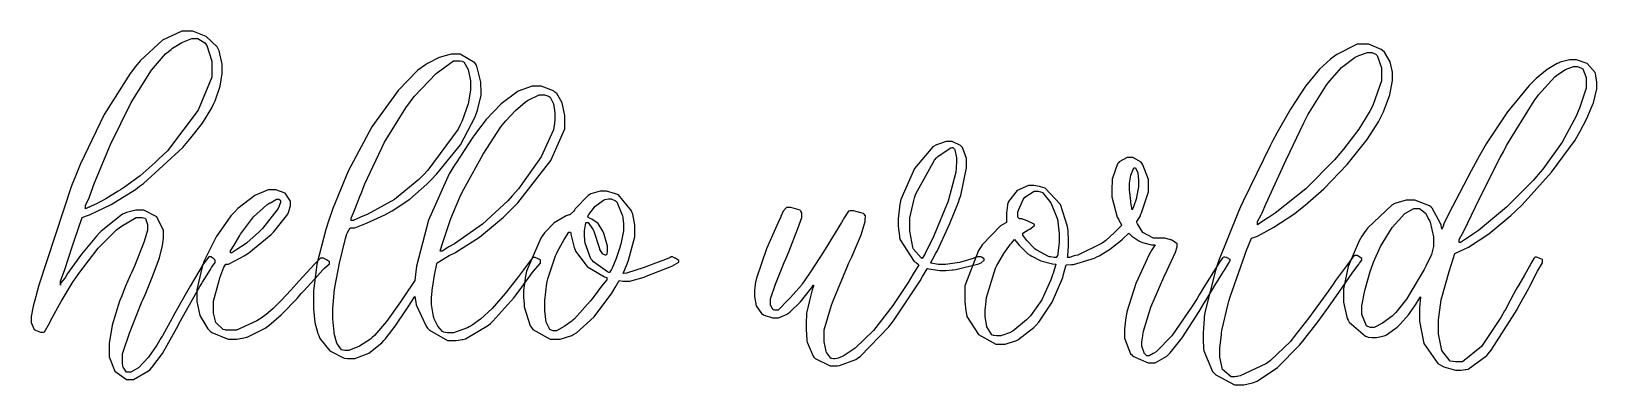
# Model space of a CAD drawing. Extents: x 0 to 47.2, y 0.3 to 11.
import ezdxf

# ---------------------------------------------------------------- set-up
doc = ezdxf.new("R2010")
doc.units = 0
doc.layers.get('0').update_dxf_attribs({"linetype": 'CONTINUOUS'})

msp = doc.modelspace()

# ---------------------------------------------------------------- linework, layer by layer
at = {"color": 0}
for p, q in [((4.54614, 10.9554), (3.96325, 10.6826)), ((4.74183, 10.9554), (4.54614, 10.9554)), ((4.87549, 10.9554), (4.74183, 10.9554)), ((5.28066, 10.8011), (4.87549, 10.9554)), ((3.96325, 10.6826), (3.28524, 10.068)), ((4.05144, 10.2774), (4.21816, 10.4097)), ((4.21816, 10.4097), (4.25813, 10.4428)), ((4.25813, 10.4428), (4.54752, 10.6219)), ((4.54752, 10.6219), (4.84932, 10.7349)), ((4.84932, 10.7349), (4.95131, 10.7349)), ((4.95131, 10.7349), (5.02846, 10.7349)), ((5.02846, 10.7349), (5.24069, 10.6095)), ((5.24069, 10.6095), (5.25999, 10.5806)), ((5.25999, 10.5806), (5.29579, 10.531)), ((5.61277, 10.4883), (5.28066, 10.8011)), ((5.29579, 10.531), (5.44738, 10.0555)), ((5.65132, 10.4097), (5.61277, 10.4883)), ((5.672, 10.3615), (5.65132, 10.4097)), ((40.0113, 10.564), (39.3968, 10.2499)), ((40.2389, 10.564), (40.0113, 10.564)), ((40.3627, 10.564), (40.2389, 10.564)), ((40.7363, 10.4042), (40.3627, 10.564)), ((40.779, 10.3711), (40.7363, 10.4042)), ((3.28524, 10.068), (3.14882, 9.89708)), ((3.63114, 9.77858), (4.05144, 10.2774)), ((5.44738, 10.0555), (5.44738, 9.89708)), ((5.76157, 9.95909), (5.672, 10.3615)), ((5.76157, 9.80888), (5.76157, 9.95909)), ((11.8938, 9.94117), (11.6665, 9.77858)), ((11.9531, 9.98389), (11.8938, 9.94117)), ((12.3128, 10.1685), (11.9531, 9.98389)), ((12.2163, 9.68484), (12.7386, 10.068)), ((12.6766, 10.2664), (12.3128, 10.1685)), ((12.7978, 10.2664), (12.6766, 10.2664)), ((12.7386, 10.068), (12.9136, 10.068)), ((12.9439, 10.2664), (12.7978, 10.2664)), ((12.9136, 10.068), (12.9398, 10.068)), ((12.9398, 10.068), (13.0114, 10.0487)), ((13.3863, 10.0004), (12.9439, 10.2664)), ((13.0114, 10.0487), (13.0183, 10.0459)), ((13.0183, 10.0459), (13.0542, 10.0294)), ((13.0542, 10.0294), (13.1837, 9.80613)), ((13.4262, 9.94117), (13.3863, 10.0004)), ((13.451, 9.90258), (13.4262, 9.94117)), ((39.2105, 10.1121), (38.8828, 9.81026)), ((39.3291, 10.2003), (39.2105, 10.1121)), ((39.3968, 10.2499), (39.3291, 10.2003)), ((39.5457, 9.86261), (39.9549, 10.1768)), ((39.9549, 10.1768), (40.0459, 10.2168)), ((40.0459, 10.2168), (40.0692, 10.2264)), ((40.0692, 10.2264), (40.3243, 10.316)), ((40.3243, 10.316), (40.4096, 10.316)), ((40.4096, 10.316), (40.4551, 10.316)), ((40.4551, 10.316), (40.579, 10.2609)), ((40.579, 10.2609), (40.5917, 10.2499)), ((40.5917, 10.2499), (40.6178, 10.2209)), ((40.6178, 10.2209), (40.7515, 9.85435)), ((40.8369, 10.3256), (40.779, 10.3711)), ((41.0147, 10.0307), (40.8369, 10.3256)), ((41.0767, 9.71656), (41.0147, 10.0307)), ((46.0456, 9.98114), (45.751, 9.80613)), ((46.1077, 10.0073), (46.0456, 9.98114)), ((46.1409, 10.0225), (46.1077, 10.0073)), ((46.422, 10.0955), (46.1409, 10.0225)), ((46.5268, 10.0955), (46.422, 10.0955)), ((46.634, 10.0955), (46.5268, 10.0955)), ((46.9593, 9.98389), (46.634, 10.0955)), ((47.1964, 9.70827), (46.9593, 9.98389)), ((2.98208, 9.68347), (2.19797, 8.43911)), ((3.14882, 9.89708), (2.98208, 9.68347)), ((3.01653, 8.80844), (3.63114, 9.77858)), ((5.44738, 9.56635), (5.0395, 8.57141)), ((5.44738, 9.89708), (5.44738, 9.56635)), ((5.70371, 9.29488), (5.76157, 9.68072)), ((5.76157, 9.68072), (5.76157, 9.80888)), ((11.6665, 9.77858), (11.0725, 9.16947)), ((11.559, 8.98895), (12.2163, 9.68484)), ((13.1837, 9.80613), (13.2512, 9.45748)), ((13.2512, 9.45748), (13.2553, 9.37891)), ((13.5682, 9.41476), (13.451, 9.90258)), ((38.8828, 9.81026), (38.4584, 9.30039)), ((39.1418, 9.39546), (39.201, 9.47265)), ((39.201, 9.47265), (39.5457, 9.86261)), ((40.7515, 9.46161), (40.5021, 8.74917)), ((40.7515, 9.85435), (40.7515, 9.73169)), ((40.7515, 9.73169), (40.7515, 9.46161)), ((41.0009, 9.0358), (41.0767, 9.46711)), ((41.0767, 9.61044), (41.0767, 9.71656)), ((41.0767, 9.46711), (41.0767, 9.61044)), ((45.3415, 9.4561), (45.2067, 9.31968)), ((45.4215, 9.53188), (45.3415, 9.4561)), ((45.751, 9.80613), (45.4215, 9.53188)), ((45.4918, 9.03443), (45.9839, 9.58152)), ((45.9839, 9.58152), (46.0417, 9.62699)), ((46.0417, 9.62699), (46.0745, 9.65316)), ((46.0745, 9.65316), (46.3063, 9.802)), ((46.3063, 9.802), (46.542, 9.89708)), ((46.542, 9.89708), (46.6203, 9.89708)), ((46.6203, 9.89708), (46.6644, 9.89708)), ((46.6644, 9.89708), (46.7843, 9.8461)), ((46.7843, 9.8461), (46.7967, 9.83643)), ((46.7967, 9.83643), (46.8203, 9.81714)), ((46.8203, 9.81714), (46.929, 9.55947)), ((46.929, 9.55947), (46.929, 9.47265)), ((46.929, 9.47265), (46.929, 9.23974)), ((47.2158, 9.62699), (47.1964, 9.70827)), ((47.22, 9.60494), (47.2158, 9.62699)), ((47.2433, 9.42855), (47.22, 9.60494)), ((5.54662, 8.85529), (5.70371, 9.29488)), ((11.0725, 9.16947), (10.2815, 8.07392)), ((11.4419, 8.83324), (11.559, 8.98895)), ((13.2553, 9.17497), (13.1864, 8.76018)), ((13.2553, 9.37891), (13.2553, 9.31277)), ((13.2553, 9.31277), (13.2553, 9.17497)), ((13.48, 8.61138), (13.5806, 9.0303)), ((13.5695, 9.34036), (13.5682, 9.41476)), ((13.5695, 9.30864), (13.5695, 9.34036)), ((13.5806, 9.21219), (13.5695, 9.30864)), ((13.5806, 9.16947), (13.5806, 9.21219)), ((13.5806, 9.0303), (13.5806, 9.16947)), ((14.6982, 9.1488), (14.1773, 8.76984)), ((15.1198, 9.30176), (14.6982, 9.1488)), ((14.9917, 8.87596), (15.3307, 9.03718)), ((15.2618, 9.30176), (15.1198, 9.30176)), ((15.3858, 9.30176), (15.2618, 9.30176)), ((15.3307, 9.03718), (15.4437, 9.03718)), ((15.7579, 9.1543), (15.3858, 9.30176)), ((15.4437, 9.03718), (15.4892, 9.03718)), ((15.4892, 9.03718), (15.6132, 8.99721)), ((15.6132, 8.99721), (15.6256, 8.98758)), ((15.6256, 8.98758), (15.6559, 8.96828)), ((15.802, 9.11987), (15.7579, 9.1543)), ((15.8571, 9.0799), (15.802, 9.11987)), ((16.0266, 8.79877), (15.8571, 9.0799)), ((38.4584, 9.30039), (38.0037, 8.60446)), ((38.5286, 8.43082), (39.0772, 9.31556)), ((39.0772, 9.31556), (39.1418, 9.39546)), ((40.8093, 8.51902), (41.0009, 9.0358)), ((45.2067, 9.31968), (44.5505, 8.52456)), ((45.3581, 8.85804), (45.4462, 8.97654)), ((45.4462, 8.97654), (45.4918, 9.03443)), ((46.929, 9.23974), (46.7251, 8.63618)), ((47.1442, 8.7974), (47.2433, 9.22182)), ((47.2433, 9.3624), (47.2433, 9.42855)), ((47.2433, 9.22182), (47.2433, 9.3624)), ((2.38814, 7.53237), (3.01653, 8.80844)), ((5.0395, 8.57141), (4.10655, 7.34631)), ((5.16625, 8.18141), (5.44601, 8.64581)), ((5.44601, 8.64581), (5.49698, 8.75055)), ((5.49698, 8.75055), (5.54662, 8.85529)), ((10.6577, 7.60402), (11.3013, 8.64718)), ((11.3013, 8.64718), (11.4419, 8.83324)), ((13.1864, 8.76018), (13.0004, 8.25168)), ((13.4014, 8.37297), (13.4593, 8.54661)), ((13.4593, 8.54661), (13.48, 8.61138)), ((14.1773, 8.76984), (13.728, 8.29028)), ((14.322, 8.25168), (14.6182, 8.56865)), ((14.6182, 8.56865), (14.9021, 8.81532)), ((14.9021, 8.81532), (14.9476, 8.84424)), ((14.9476, 8.84424), (14.9917, 8.87596)), ((15.6559, 8.96828), (15.7593, 8.76293)), ((15.7593, 8.76293), (15.802, 8.49009)), ((16.0955, 8.46804), (16.0266, 8.79877)), ((38.0037, 8.60446), (37.5998, 7.89891)), ((40.4001, 8.54523), (40.0611, 7.99814)), ((40.4537, 8.65131), (40.4001, 8.54523)), ((40.5021, 8.74917), (40.4537, 8.65131)), ((40.7515, 8.40327), (40.8093, 8.51902)), ((44.5505, 8.52456), (43.9057, 7.55304)), ((44.5258, 7.50616), (45.3581, 8.85804)), ((46.6866, 8.54107), (46.6273, 8.39227)), ((46.7251, 8.63618), (46.6866, 8.54107)), ((46.9456, 8.32474), (47.111, 8.69957)), ((47.111, 8.69957), (47.1276, 8.75055)), ((47.1276, 8.75055), (47.1442, 8.7974)), ((2.19797, 8.43911), (1.47312, 6.93014)), ((4.78042, 7.68533), (5.16625, 8.18141)), ((10.2815, 8.07392), (9.56497, 6.73171)), ((12.9412, 8.12768), (12.8791, 8.00365)), ((13.0004, 8.25168), (12.9412, 8.12768)), ((12.9522, 7.53099), (13.4014, 8.37297)), ((13.728, 8.29028), (13.4648, 7.95267)), ((13.6343, 7.2402), (14.1731, 8.06566)), ((14.1731, 8.06566), (14.2696, 8.18829)), ((14.2696, 8.18829), (14.322, 8.25168)), ((15.7854, 8.11664), (15.762, 7.9816)), ((15.7882, 8.14144), (15.7854, 8.11664)), ((15.802, 8.3275), (15.7882, 8.14144)), ((15.802, 8.49009), (15.802, 8.39777)), ((15.802, 8.39777), (15.802, 8.3275)), ((16.0996, 8.40327), (16.0955, 8.46804)), ((16.0996, 8.33162), (16.0996, 8.40327)), ((16.0996, 8.0119), (16.0996, 8.33162)), ((37.8714, 7.07898), (38.4044, 8.18967)), ((38.4044, 8.18967), (38.4803, 8.33713)), ((38.4803, 8.33713), (38.5286, 8.43082)), ((40.3158, 7.69221), (40.659, 8.21863)), ((40.659, 8.21863), (40.7515, 8.40327)), ((46.6273, 8.39227), (46.2001, 7.60952)), ((46.736, 7.9182), (46.9456, 8.32474)), ((4.57094, 7.44418), (4.67568, 7.56543)), ((4.67568, 7.56543), (4.78042, 7.68533)), ((10.068, 6.35138), (10.6577, 7.60402)), ((12.8791, 8.00365), (11.971, 6.76204)), ((13.327, 7.76111), (12.8185, 6.98803)), ((13.3821, 7.83551), (13.327, 7.76111)), ((13.4648, 7.95267), (13.3821, 7.83551)), ((15.762, 7.9816), (15.3913, 7.16305)), ((15.6766, 7.0528), (16.0996, 8.0119)), ((27.609, 7.63157), (27.3527, 7.542)), ((27.7041, 7.63157), (27.609, 7.63157)), ((27.7881, 7.63157), (27.7041, 7.63157)), ((28.0417, 7.50895), (27.7881, 7.63157)), ((37.4717, 7.65912), (37.3849, 7.49515)), ((37.5998, 7.89891), (37.4717, 7.65912)), ((40.0611, 7.99814), (39.6064, 7.39592)), ((39.715, 6.93568), (40.3158, 7.69221)), ((46.2001, 7.60952), (45.6173, 6.79372)), ((45.8833, 6.70003), (46.5899, 7.66879)), ((46.5899, 7.66879), (46.6975, 7.85206)), ((46.6975, 7.85206), (46.736, 7.9182)), ((1.90858, 6.3748), (2.38814, 7.53237)), ((3.38998, 6.36242), (4.57094, 7.44418)), ((3.84334, 7.0914), (3.73863, 6.99079)), ((4.10655, 7.34631), (3.84334, 7.0914)), ((12.2425, 6.65043), (12.9522, 7.53099)), ((13.101, 6.28248), (13.6343, 7.2402)), ((15.3913, 7.16305), (14.7009, 6.19704)), ((27.2094, 7.47035), (26.654, 6.8144)), ((27.3237, 7.52683), (27.2094, 7.47035)), ((27.2548, 7.06381), (27.3237, 7.1355)), ((27.3527, 7.542), (27.3237, 7.52683)), ((27.3237, 7.1355), (27.3596, 7.17405)), ((27.3596, 7.17405), (27.7275, 7.42763)), ((27.7275, 7.42763), (27.7537, 7.43313)), ((27.7537, 7.43313), (27.7647, 7.43313)), ((27.7647, 7.43313), (27.7895, 7.44418)), ((27.7895, 7.44418), (27.7978, 7.44418)), ((27.7978, 7.44418), (27.8129, 7.44418)), ((27.8129, 7.44418), (27.8529, 7.40145)), ((27.8529, 7.40145), (27.8584, 7.39454)), ((27.8584, 7.39454), (27.8708, 7.37803)), ((27.8708, 7.37803), (27.9246, 7.13412)), ((27.9246, 7.13412), (27.9246, 7.0528)), ((28.0679, 7.48273), (28.0417, 7.50895)), ((28.101, 7.4483), (28.0679, 7.48273)), ((28.2277, 7.11482), (28.101, 7.4483)), ((28.2277, 6.99216), (28.2277, 7.11482)), ((33.0715, 7.1465), (32.8304, 7.00871)), ((33.1597, 7.1465), (33.0715, 7.1465)), ((33.2424, 7.1465), (33.1597, 7.1465)), ((33.4918, 7.00458), (33.2424, 7.1465)), ((37.3849, 7.49515), (36.5704, 5.82909)), ((39.4945, 7.26225), (39.3319, 7.07072)), ((39.6064, 7.39592), (39.4945, 7.26225)), ((43.6947, 7.18372), (43.458, 6.7455)), ((43.7762, 7.32839), (43.6947, 7.18372)), ((43.9057, 7.55304), (43.7762, 7.32839)), ((44.0242, 6.54706), (44.3315, 7.14375)), ((44.3315, 7.14375), (44.4377, 7.33944)), ((44.4377, 7.33944), (44.5258, 7.50616)), ((1.47312, 6.93014), (1.33532, 6.58428)), ((3.73863, 6.99079), (3.288, 6.59529)), ((9.56497, 6.73171), (9.09782, 5.6031)), ((11.8442, 6.62838), (11.6982, 6.47816)), ((11.971, 6.76204), (11.8442, 6.62838)), ((12.6146, 6.6518), (11.9931, 5.25582)), ((12.0537, 6.45749), (12.2425, 6.65043)), ((12.7703, 6.90947), (12.6146, 6.6518)), ((12.8185, 6.98803), (12.7703, 6.90947)), ((14.6858, 5.77536), (15.6766, 7.0528)), ((26.654, 6.8144), (26.2461, 5.87319)), ((26.6967, 6.04682), (27.2548, 7.06381)), ((27.8997, 6.70003), (27.6696, 5.82909)), ((27.9135, 6.84332), (27.8997, 6.70003)), ((27.9163, 6.86125), (27.9135, 6.84332)), ((27.9246, 7.00045), (27.9163, 6.86125)), ((27.9246, 7.0528), (27.9246, 7.00045)), ((28.0527, 5.99585), (28.2236, 6.83507)), ((28.2236, 6.83507), (28.2277, 6.91501)), ((28.2277, 6.91501), (28.2277, 6.99216)), ((32.778, 6.95082), (32.6237, 6.48917)), ((32.807, 6.98115), (32.778, 6.95082)), ((32.8304, 7.00871), (32.807, 6.98115)), ((33.1818, 6.6077), (33.2727, 6.83232)), ((33.2727, 6.83232), (33.303, 6.83232)), ((33.303, 6.83232), (33.3251, 6.83232)), ((33.3251, 6.83232), (33.394, 6.68348)), ((33.394, 6.68348), (33.4188, 6.45612)), ((33.5125, 6.97562), (33.4918, 7.00458)), ((33.5484, 6.92739), (33.5125, 6.97562)), ((33.7165, 6.47954), (33.5484, 6.92739)), ((37.2607, 5.73814), (37.8714, 7.07898)), ((39.3319, 7.07072), (38.4637, 6.20254)), ((39.0066, 6.19979), (39.715, 6.93568)), ((43.458, 6.7455), (43.0982, 6.06474)), ((44.9986, 5.72022), (45.8833, 6.70003)), ((45.4794, 6.62838), (45.3376, 6.46437)), ((45.6173, 6.79372), (45.4794, 6.62838)), ((1.21819, 6.29348), (0.22462, 3.29213)), ((1.33532, 6.58428), (1.21819, 6.29348)), ((1.76527, 5.98343), (1.90858, 6.3748)), ((2.41294, 5.72989), (3.14606, 6.18324)), ((2.69131, 6.16536), (2.62654, 6.12401)), ((2.80982, 6.24388), (2.69131, 6.16536)), ((3.288, 6.59529), (2.80982, 6.24388)), ((3.14606, 6.18324), (3.27008, 6.2756)), ((3.27008, 6.2756), (3.38998, 6.36242)), ((7.15063, 6.17086), (6.74275, 6.00135)), ((7.28708, 6.17086), (7.15063, 6.17086)), ((7.38078, 6.17086), (7.28708, 6.17086)), ((7.66604, 6.06474), (7.38078, 6.17086)), ((9.95355, 6.06062), (10.068, 6.35138)), ((11.6982, 6.47816), (10.9582, 5.87597)), ((11.4267, 5.89111), (11.9421, 6.34312)), ((11.9421, 6.34312), (12.0537, 6.45749)), ((13.0073, 6.09367), (13.101, 6.28248)), ((14.7009, 6.19704), (14.5176, 5.98897)), ((29.7532, 6.14744), (29.4955, 5.81533)), ((30.0922, 6.29765), (29.7532, 6.14744)), ((30.2052, 6.29765), (30.0922, 6.29765)), ((30.2617, 6.29765), (30.2052, 6.29765)), ((30.4312, 6.26593), (30.2617, 6.29765)), ((30.4533, 6.25905), (30.4312, 6.26593)), ((30.5938, 6.21633), (30.4533, 6.25905)), ((31.0624, 5.72714), (30.5938, 6.21633)), ((32.6168, 6.3996), (32.6085, 6.23701)), ((32.6085, 6.23701), (32.6085, 6.18187)), ((32.6085, 6.18187), (32.6085, 5.95588)), ((32.6195, 6.4189), (32.6168, 6.3996)), ((32.6237, 6.48917), (32.6195, 6.4189)), ((33.1487, 6.36792), (33.1818, 6.6077)), ((33.1487, 6.28661), (33.1487, 6.36792)), ((33.1487, 6.17224), (33.1487, 6.28661)), ((33.1804, 5.82909), (33.1487, 6.17224)), ((33.4161, 6.26181), (33.3595, 5.94349)), ((33.4188, 6.29765), (33.4161, 6.26181)), ((33.4188, 6.45612), (33.4188, 6.3803)), ((33.4188, 6.3803), (33.4188, 6.29765)), ((33.7165, 6.31416), (33.7165, 6.47954)), ((33.7165, 6.10471), (33.7165, 6.31416)), ((38.4637, 6.20254), (37.5447, 5.46806)), ((38.45, 5.70371), (39.0066, 6.19979)), ((43.5846, 5.65961), (44.0242, 6.54706)), ((45.3376, 6.46437), (44.5202, 5.64444)), ((1.63298, 5.69405), (1.74597, 5.93108)), ((1.63298, 5.5976), (1.63298, 5.69405)), ((1.74597, 5.93108), (1.76527, 5.98343)), ((1.757, 5.40879), (2.41294, 5.72989)), ((1.91409, 5.72163), (1.77078, 5.65686)), ((1.91961, 5.72438), (1.91409, 5.72163)), ((1.94579, 5.73401), (1.91961, 5.72438)), ((2.24758, 5.89802), (1.94579, 5.73401)), ((2.62654, 6.12401), (2.24758, 5.89802)), ((6.74275, 6.00135), (6.23425, 5.60172)), ((6.70415, 5.34956), (7.11069, 5.71885)), ((7.11069, 5.71885), (7.20439, 5.77398)), ((7.20439, 5.77398), (7.21678, 5.77811)), ((7.21678, 5.77811), (7.40145, 5.88423)), ((7.40145, 5.88423), (7.46347, 5.88423)), ((7.47998, 5.67475), (7.45105, 5.60585)), ((7.46347, 5.88423), (7.47448, 5.88423)), ((7.47448, 5.88423), (7.50616, 5.87043)), ((7.48273, 5.68166), (7.47998, 5.67475)), ((7.51858, 5.79053), (7.48273, 5.68166)), ((7.50616, 5.87043), (7.50757, 5.86768)), ((7.50757, 5.86768), (7.51032, 5.86493)), ((7.51032, 5.86493), (7.51858, 5.83875)), ((7.51858, 5.83875), (7.51858, 5.82909)), ((7.51858, 5.82909), (7.51858, 5.79053)), ((7.82175, 5.83046), (7.66604, 6.06474)), ((7.77628, 5.51766), (7.82175, 5.69405)), ((7.82175, 5.75194), (7.82175, 5.83046)), ((7.82175, 5.69405), (7.82175, 5.75194)), ((9.74411, 5.52457), (9.915, 5.96967)), ((9.915, 5.96967), (9.95355, 6.06062)), ((10.9582, 5.87597), (10.1396, 5.42396)), ((10.8879, 5.53283), (11.4267, 5.89111)), ((12.66, 5.30546), (12.9357, 5.949)), ((12.9357, 5.949), (13.0073, 6.09367)), ((14.3853, 5.83875), (13.6164, 5.13457)), ((14.5176, 5.98897), (14.3853, 5.83875)), ((14.4019, 5.49286), (14.6858, 5.77536)), ((16.8093, 6.00135), (16.4124, 5.59897)), ((16.8589, 6.02753), (16.8093, 6.00135)), ((16.8906, 6.04407), (16.8589, 6.02753)), ((17.169, 6.12676), (16.8906, 6.04407)), ((17.0119, 5.66099), (17.2737, 5.85805)), ((17.2723, 6.12676), (17.169, 6.12676)), ((17.3619, 6.12676), (17.2723, 6.12676)), ((17.2737, 5.85805), (17.2999, 5.86768)), ((17.2999, 5.86768), (17.3137, 5.87181)), ((17.3137, 5.87181), (17.4184, 5.89523)), ((17.632, 6.05236), (17.3619, 6.12676)), ((17.4184, 5.89523), (17.4542, 5.89523)), ((17.4542, 5.89523), (17.5011, 5.89523)), ((17.5011, 5.89523), (17.632, 5.83875)), ((17.6637, 6.03857), (17.632, 6.05236)), ((17.632, 5.83875), (17.6416, 5.82909)), ((17.6416, 5.82909), (17.6706, 5.80566)), ((17.723, 6.01239), (17.6637, 6.03857)), ((17.6706, 5.80566), (17.847, 5.38674)), ((18.1185, 5.53558), (17.723, 6.01239)), ((26.2048, 5.67475), (26.1979, 5.64169)), ((26.2461, 5.87319), (26.2048, 5.67475)), ((26.5135, 5.32335), (26.6306, 5.84151)), ((26.6306, 5.84151), (26.6568, 5.92282)), ((26.6568, 5.92282), (26.6967, 6.04682)), ((27.6696, 5.82909), (27.2397, 4.7818)), ((27.7261, 5.15112), (27.9879, 5.80016)), ((27.9879, 5.80016), (28.0183, 5.89523)), ((28.0183, 5.89523), (28.0527, 5.99585)), ((29.4597, 5.70096), (29.428, 5.46255)), ((29.4666, 5.72438), (29.4597, 5.70096)), ((29.4955, 5.81533), (29.4666, 5.72438)), ((29.7753, 5.49973), (29.9324, 5.87597)), ((29.9324, 5.87597), (29.9627, 5.91728)), ((29.9627, 5.91728), (29.9847, 5.94487)), ((29.9847, 5.94487), (30.27, 6.12676)), ((30.27, 6.12676), (30.3651, 6.12676)), ((30.3651, 6.12676), (30.3912, 6.12676)), ((30.3912, 6.12676), (30.4629, 6.10747)), ((30.4629, 6.10747), (30.4698, 6.10471)), ((30.4698, 6.10471), (30.5222, 6.08404)), ((30.5222, 6.08404), (30.7689, 5.77536)), ((30.7689, 5.77536), (30.9549, 5.32888)), ((31.2773, 5.06155), (31.0624, 5.72714)), ((32.6085, 5.95588), (32.7739, 5.34127)), ((33.1873, 5.79053), (33.1804, 5.82909)), ((33.2204, 5.56451), (33.1873, 5.79053)), ((33.3527, 5.91728), (33.2645, 5.65824)), ((33.3595, 5.94349), (33.3527, 5.91728)), ((33.5084, 5.47493), (33.7165, 6.10471)), ((36.5704, 5.82909), (36.4959, 5.65824)), ((37.1464, 5.47631), (37.2607, 5.73814)), ((38.2545, 5.5535), (38.45, 5.70371)), ((41.0587, 5.70921), (40.3338, 5.02296)), ((41.1469, 5.75194), (41.0587, 5.70921)), ((41.1826, 5.76848), (41.1469, 5.75194)), ((41.4898, 5.85668), (41.1826, 5.76848)), ((41.6045, 5.85668), (41.4898, 5.85668)), ((41.752, 5.85668), (41.6045, 5.85668)), ((42.1982, 5.68029), (41.752, 5.85668)), ((42.2437, 5.6472), (42.1982, 5.68029)), ((43.0982, 6.06474), (42.7852, 5.45289)), ((44.8014, 5.53145), (44.9986, 5.72022)), ((1.29673, 4.62746), (1.53376, 5.33301)), ((1.53376, 5.33301), (1.67156, 5.38261)), ((1.73771, 5.64032), (1.63298, 5.5976)), ((1.63298, 5.5976), (1.63298, 5.5976)), ((1.67156, 5.38261), (1.757, 5.40879)), ((1.75424, 5.6472), (1.73771, 5.64032)), ((1.77078, 5.65686), (1.75424, 5.6472)), ((2.75746, 5.435), (2.10702, 4.92372)), ((2.72438, 5.07118), (3.17087, 5.33301)), ((2.83463, 5.4653), (2.75746, 5.435)), ((2.87321, 5.48047), (2.83463, 5.4653)), ((3.15709, 5.5535), (2.87321, 5.48047)), ((3.26457, 5.5535), (3.15709, 5.5535)), ((3.17087, 5.33301), (3.3197, 5.33301)), ((3.39411, 5.5535), (3.26457, 5.5535)), ((3.3197, 5.33301), (3.34863, 5.33301)), ((3.34863, 5.33301), (3.4258, 5.30959)), ((3.78686, 5.34956), (3.39411, 5.5535)), ((3.4258, 5.30959), (3.43545, 5.30546)), ((3.43545, 5.30546), (3.45199, 5.29855)), ((3.45199, 5.29855), (3.51262, 5.12632)), ((3.98667, 4.94439), (3.78686, 5.34956)), ((6.02615, 5.38399), (5.5783, 4.75008)), ((6.12401, 5.48735), (6.02615, 5.38399)), ((6.23425, 5.60172), (6.12401, 5.48735)), ((6.37342, 4.91409), (6.70415, 5.34956)), ((7.45105, 5.60585), (6.98115, 5.00503)), ((7.35461, 4.93614), (7.74319, 5.43638)), ((7.74319, 5.43638), (7.76661, 5.49286)), ((7.76661, 5.49286), (7.77628, 5.51766)), ((8.97241, 5.21727), (8.88834, 4.96919)), ((9.09782, 5.6031), (8.97241, 5.21727)), ((9.65041, 5.31096), (9.74411, 5.52457)), ((9.65041, 5.23931), (9.65041, 5.31096)), ((9.71518, 5.23931), (9.65041, 5.23931)), ((9.91362, 5.33301), (9.71518, 5.23931)), ((9.95355, 5.34956), (9.91362, 5.33301)), ((10.1396, 5.42396), (9.95355, 5.34956)), ((10.1176, 5.1635), (10.6688, 5.41295)), ((10.6688, 5.41295), (10.7638, 5.4653)), ((10.7638, 5.4653), (10.8879, 5.53283)), ((11.9931, 5.25582), (11.6251, 3.86676)), ((12.4106, 4.55164), (12.66, 5.30546)), ((13.5268, 4.73632), (14.2489, 5.34264)), ((14.2489, 5.34264), (14.4019, 5.49286)), ((16.1451, 5.38812), (15.7772, 5.17317)), ((16.2305, 5.41016), (16.1451, 5.38812)), ((16.254, 5.41433), (16.2305, 5.41016)), ((16.3766, 5.52457), (16.254, 5.41433)), ((16.3904, 5.5535), (16.3766, 5.52457)), ((16.4124, 5.59897), (16.3904, 5.5535)), ((16.7928, 5.34402), (16.8203, 5.41016)), ((16.8699, 5.30546), (16.7928, 5.34402)), ((16.8203, 5.41016), (16.8258, 5.41983)), ((16.8258, 5.41983), (16.9664, 5.6086)), ((16.9195, 5.28616), (16.8699, 5.30546)), ((17.107, 5.1525), (16.9195, 5.28616)), ((16.9664, 5.6086), (16.9857, 5.63065)), ((16.9857, 5.63065), (17.0119, 5.66099)), ((17.847, 5.38674), (17.8511, 5.34402)), ((17.8511, 5.34402), (17.8539, 5.32197)), ((17.8539, 5.32197), (17.8732, 5.14421)), ((18.1378, 5.47631), (18.1185, 5.53558)), ((18.1501, 5.43775), (18.1378, 5.47631)), ((18.2149, 5.10427), (18.1501, 5.43775)), ((22.5833, 5.26962), (22.2567, 4.54477)), ((22.6164, 5.34402), (22.5833, 5.26962)), ((22.6246, 5.36332), (22.6164, 5.34402)), ((22.6921, 5.51903), (22.6246, 5.36332)), ((22.7914, 5.63619), (22.6921, 5.51903)), ((22.8258, 5.63619), (22.7914, 5.63619)), ((22.8369, 5.63619), (22.8258, 5.63619)), ((22.9278, 5.63619), (22.8369, 5.63619)), ((23.2006, 5.5535), (22.9278, 5.63619)), ((23.1331, 5.00228), (23.2503, 5.33714)), ((23.2172, 5.53145), (23.2006, 5.5535)), ((23.2227, 5.52732), (23.2172, 5.53145)), ((23.2503, 5.46943), (23.2227, 5.52732)), ((23.2503, 5.44876), (23.2503, 5.46943)), ((23.2503, 5.33714), (23.2503, 5.44876)), ((24.496, 5.25582), (24.4533, 5.1773)), ((24.5153, 5.28891), (24.496, 5.25582)), ((24.6669, 5.52319), (24.5153, 5.28891)), ((24.6724, 5.52595), (24.6669, 5.52319)), ((24.6738, 5.52732), (24.6724, 5.52595)), ((24.7055, 5.53145), (24.6738, 5.52732)), ((24.7165, 5.53145), (24.7055, 5.53145)), ((24.8157, 5.53145), (24.7165, 5.53145)), ((25.1134, 5.45013), (24.8157, 5.53145)), ((25.0472, 4.80797), (25.163, 5.20898)), ((25.1299, 5.43775), (25.1134, 5.45013)), ((25.1368, 5.43359), (25.1299, 5.43775)), ((25.174, 5.37986), (25.1368, 5.43359)), ((25.163, 5.20898), (25.1685, 5.26687)), ((25.1685, 5.29029), (25.174, 5.34402)), ((25.1685, 5.26687), (25.1685, 5.29029)), ((25.174, 5.36056), (25.174, 5.37986)), ((25.174, 5.34402), (25.174, 5.36056)), ((26.1979, 5.64169), (26.1607, 5.29442)), ((26.1607, 5.29442), (26.1607, 5.17867)), ((26.5135, 5.12353), (26.5135, 5.32335)), ((29.428, 5.46255), (29.428, 5.38261)), ((29.428, 5.38261), (29.428, 5.17867)), ((29.7753, 5.36056), (29.7753, 5.49973)), ((29.7753, 5.34402), (29.7753, 5.36056)), ((29.8249, 5.29442), (29.7753, 5.34402)), ((29.8414, 5.29442), (29.8249, 5.29442)), ((29.8952, 5.29442), (29.8414, 5.29442)), ((30.0564, 5.23102), (29.8952, 5.29442)), ((30.2479, 5.14558), (30.0564, 5.23102)), ((30.9549, 5.32888), (30.9769, 5.23931)), ((30.9769, 5.23931), (30.9838, 5.20485)), ((30.9838, 5.20485), (31.021, 4.84244)), ((32.7739, 5.34127), (32.807, 5.27787)), ((32.807, 5.27787), (32.8194, 5.25582)), ((32.8194, 5.25582), (32.9048, 5.11115)), ((33.2645, 5.65824), (33.2204, 5.56451)), ((33.3692, 5.20898), (33.4216, 5.29855)), ((33.3692, 5.17867), (33.3692, 5.20898)), ((33.4216, 5.29855), (33.4739, 5.38261)), ((33.4739, 5.41016), (33.5084, 5.47493)), ((33.4739, 5.38261), (33.4739, 5.41016)), ((36.4299, 5.51215), (35.8316, 4.01422)), ((36.4959, 5.65824), (36.4299, 5.51215)), ((37.0032, 5.21173), (37.1203, 5.41708)), ((37.0032, 5.12353), (37.0032, 5.21173)), ((37.3172, 5.31922), (37.0374, 5.1277)), ((37.1203, 5.41708), (37.1464, 5.47631)), ((37.356, 5.34402), (37.3172, 5.31922)), ((37.5447, 5.46806), (37.356, 5.34402)), ((37.5035, 5.03813), (38.1303, 5.45842)), ((38.1303, 5.45842), (38.2545, 5.5535)), ((41.0697, 5.03534), (41.4486, 5.45013)), ((41.4486, 5.45013), (41.7216, 5.6086)), ((41.7216, 5.6086), (41.8137, 5.6086)), ((41.8137, 5.6086), (41.8525, 5.6086)), ((41.8525, 5.6086), (41.8994, 5.60172)), ((41.8994, 5.60172), (42.0744, 5.4598)), ((42.0744, 5.4598), (42.1816, 5.27375)), ((42.1816, 5.27375), (42.194, 5.24482)), ((42.194, 5.24482), (42.2176, 5.19522)), ((42.2811, 5.61689), (42.2437, 5.6472)), ((42.5344, 5.14974), (42.2811, 5.61689)), ((42.7852, 5.45289), (42.635, 5.14283)), ((43.2347, 4.92234), (43.5846, 5.65961)), ((44.5202, 5.64444), (43.6809, 4.94164)), ((43.9843, 4.83828), (44.6511, 5.3909)), ((44.6511, 5.3909), (44.8014, 5.53145)), ((1.96646, 4.77354), (1.51309, 4.22508)), ((2.0519, 4.86449), (1.96646, 4.77354)), ((2.02296, 4.40559), (2.56866, 4.95956)), ((2.10702, 4.92372), (2.0519, 4.86449)), ((2.56866, 4.95956), (2.65272, 5.01883)), ((2.65272, 5.01883), (2.72438, 5.07118)), ((3.51262, 4.95268), (3.41064, 4.60403)), ((3.51262, 5.12632), (3.51262, 5.06843)), ((3.51262, 5.06843), (3.51262, 4.95268)), ((3.98667, 4.80935), (3.98667, 4.94439)), ((3.98667, 4.7873), (3.98667, 4.80935)), ((3.98667, 4.7129), (3.98667, 4.7873)), ((5.5783, 4.75008), (5.22277, 4.02248)), ((6.12676, 4.49929), (6.29348, 4.79005)), ((6.29348, 4.79005), (6.31694, 4.82589)), ((6.31694, 4.82589), (6.37342, 4.91409)), ((6.85849, 4.88237), (6.51951, 4.57786)), ((6.56361, 4.26501), (7.23745, 4.81902)), ((6.89021, 4.91409), (6.85849, 4.88237)), ((6.89434, 4.91684), (6.89021, 4.91409)), ((6.92602, 4.94714), (6.89434, 4.91684)), ((6.92877, 4.95268), (6.92602, 4.94714)), ((6.98115, 5.00503), (6.92877, 4.95268)), ((7.23745, 4.81902), (7.30913, 4.89204)), ((7.30913, 4.89204), (7.35461, 4.93614)), ((8.88834, 4.96919), (8.61688, 3.92603)), ((9.48365, 4.70323), (9.52362, 4.8369)), ((9.52362, 4.8369), (9.53879, 4.87962)), ((9.53879, 4.87962), (9.62145, 5.01883)), ((9.62145, 5.01883), (9.65041, 5.01883)), ((9.65041, 5.01883), (9.76616, 5.01883)), ((9.76616, 5.01883), (10.1176, 5.1635)), ((13.6164, 5.13457), (12.7703, 4.54064)), ((12.7813, 4.26364), (13.5268, 4.73632)), ((15.4368, 4.79834), (15.3748, 4.71015)), ((15.485, 4.86586), (15.4368, 4.79834)), ((15.7772, 5.17317), (15.485, 4.86586)), ((16.0845, 4.6688), (16.2223, 4.88654)), ((16.2223, 4.88654), (16.2691, 4.88654)), ((16.2691, 4.88654), (16.2691, 4.88654)), ((16.2691, 4.88654), (16.2801, 4.86999)), ((16.2801, 4.86999), (16.2801, 4.86449)), ((16.2801, 4.86449), (16.2815, 4.82589)), ((16.2815, 4.82589), (16.3973, 4.38492)), ((16.6991, 4.93476), (16.7363, 5.17454)), ((16.6991, 4.85345), (16.6991, 4.93476)), ((16.6991, 4.80247), (16.6991, 4.85345)), ((16.7073, 4.64675), (16.6991, 4.80247)), ((16.7363, 5.17454), (16.7432, 5.17867)), ((16.7432, 5.17867), (16.7542, 5.17867)), ((16.7542, 5.17867), (16.8052, 5.17867)), ((16.8052, 5.17867), (16.9402, 4.98711)), ((16.9402, 4.98711), (16.9581, 4.95819)), ((16.9581, 4.95819), (16.9816, 4.91546)), ((16.9816, 4.91546), (17.1414, 4.43177)), ((17.2503, 4.92097), (17.107, 5.1525)), ((17.2779, 4.85345), (17.2503, 4.92097)), ((17.2944, 4.81623), (17.2779, 4.85345)), ((17.3936, 4.46899), (17.2944, 4.81623)), ((17.8732, 4.93201), (17.7919, 4.52822)), ((17.8732, 5.14421), (17.8732, 5.08497)), ((17.8732, 5.08497), (17.8732, 4.93201)), ((18.022, 4.04177), (18.2149, 4.74595)), ((18.2149, 4.98023), (18.2149, 5.10427)), ((18.2149, 4.74595), (18.2149, 4.98023)), ((22.8603, 4.30085), (23.1331, 5.00228)), ((24.2659, 4.86999), (23.9103, 4.29948)), ((24.4533, 5.1773), (24.2659, 4.86999)), ((24.7661, 4.14789), (25.0472, 4.80797)), ((26.1607, 5.17867), (26.1607, 5.06705)), ((26.1607, 5.06705), (26.1979, 4.76525)), ((26.1979, 4.76525), (26.2048, 4.7322)), ((26.2048, 4.7322), (26.2241, 4.65638)), ((26.5135, 4.98023), (26.5135, 5.12353)), ((26.5148, 4.91546), (26.5135, 4.98023)), ((26.6017, 4.43865), (26.5148, 4.91546)), ((27.2397, 4.7818), (27.1253, 4.55027)), ((27.3982, 4.44281), (27.7261, 5.15112)), ((29.2503, 5.07806), (28.7004, 4.50617)), ((29.3233, 5.12353), (29.2503, 5.07806)), ((29.428, 5.17867), (29.3233, 5.12353)), ((29.9241, 4.85345), (29.9268, 4.85895)), ((29.9241, 4.84794), (29.9241, 4.85345)), ((29.9241, 4.79559), (29.9241, 4.84794)), ((30.0468, 4.63846), (29.9241, 4.79559)), ((29.9268, 4.85895), (30.0826, 4.95819)), ((30.0826, 4.95819), (30.106, 4.96919)), ((30.106, 4.96919), (30.1377, 4.98436)), ((30.1377, 4.98436), (30.2769, 5.09598)), ((30.2603, 5.13457), (30.2479, 5.14558)), ((30.2631, 5.13182), (30.2603, 5.13457)), ((30.2769, 5.10565), (30.2631, 5.13182)), ((30.2769, 5.09598), (30.2769, 5.10565)), ((30.2769, 5.09598), (30.2769, 5.09598)), ((31.021, 4.84244), (31.021, 4.72115)), ((31.2911, 4.93063), (31.2773, 5.06155)), ((31.2939, 4.90721), (31.2911, 4.93063)), ((31.3077, 4.65776), (31.2939, 4.90721)), ((32.6843, 4.86999), (32.428, 4.63709)), ((32.8952, 5.08081), (32.6843, 4.86999)), ((32.9117, 5.10148), (32.8952, 5.08081)), ((32.9048, 5.11115), (32.9117, 5.10148)), ((32.9337, 4.68256), (33.1211, 4.86449)), ((33.1211, 4.86449), (33.1211, 4.86449)), ((33.1211, 4.86449), (33.2093, 4.77213)), ((33.2093, 4.77213), (33.4229, 4.62608)), ((33.3816, 5.1387), (33.3692, 5.17867)), ((33.547, 4.88237), (33.3816, 5.1387)), ((33.8722, 4.70461), (33.547, 4.88237)), ((36.8212, 4.70461), (36.9425, 4.74871)), ((36.9425, 4.74871), (37.0032, 4.768)), ((37.0032, 5.12078), (37.0032, 5.12353)), ((37.0085, 5.11253), (37.0032, 5.12078)), ((37.0032, 4.768), (37.5035, 5.03813)), ((37.0279, 5.12078), (37.0085, 5.11253)), ((37.0085, 5.11253), (37.0085, 5.11253)), ((37.0085, 5.11253), (37.0085, 5.11253)), ((37.0307, 5.12353), (37.0279, 5.12078)), ((37.0374, 5.1277), (37.0307, 5.12353)), ((40.1602, 4.77076), (40.0706, 4.62333)), ((40.2759, 4.94164), (40.1602, 4.77076)), ((40.3338, 5.02296), (40.2759, 4.94164)), ((40.7211, 4.4607), (41.0697, 5.03534)), ((42.2176, 5.19522), (42.321, 4.74871)), ((42.321, 4.74871), (42.321, 4.5999)), ((42.5468, 5.10148), (42.5344, 5.14974)), ((42.569, 4.98023), (42.5468, 5.10148)), ((42.6074, 5.07393), (42.569, 4.98023)), ((42.635, 5.14283), (42.6074, 5.07393)), ((43.0925, 4.66467), (43.2347, 4.92234)), ((43.4841, 4.80522), (43.2537, 4.66051)), ((43.3709, 4.4414), (43.9843, 4.83828)), ((43.5282, 4.8369), (43.4841, 4.80522)), ((43.6809, 4.94164), (43.5282, 4.8369)), ((1.00873, 3.76481), (1.24437, 4.48)), ((1.24437, 4.48), (1.29673, 4.62746)), ((1.43178, 3.64352), (2.02296, 4.40559)), ((3.41064, 4.60403), (3.11437, 3.86814)), ((3.86814, 4.11484), (3.96049, 4.4855)), ((3.96049, 4.4855), (3.98667, 4.7129)), ((6.00826, 4.3229), (6.12676, 4.49929)), ((6.00826, 4.26364), (6.00826, 4.3229)), ((6.05649, 4.26364), (6.00826, 4.26364)), ((6.20391, 4.36975), (6.05649, 4.26364)), ((6.45612, 4.53238), (6.20391, 4.36975)), ((6.49884, 4.56131), (6.45612, 4.53238)), ((6.4878, 4.21404), (6.56361, 4.26501)), ((6.51951, 4.57786), (6.49884, 4.56131)), ((9.29763, 3.95774), (9.48365, 4.70323)), ((12.3403, 4.32703), (12.3513, 4.34633)), ((12.3403, 4.31878), (12.3403, 4.32703)), ((12.3513, 4.31327), (12.3403, 4.31878)), ((12.3513, 4.35183), (12.4106, 4.55164)), ((12.3513, 4.34633), (12.3513, 4.35183)), ((12.4051, 4.31327), (12.3513, 4.31327)), ((12.5677, 4.42627), (12.4051, 4.31327)), ((12.5994, 4.44556), (12.5677, 4.42627)), ((12.7703, 4.54064), (12.5994, 4.44556)), ((12.6159, 4.18098), (12.7813, 4.26364)), ((15.3748, 4.71015), (14.9476, 3.71521)), ((15.8502, 4.23609), (15.8833, 4.30773)), ((15.8833, 4.30773), (16.0845, 4.6688)), ((16.3973, 4.38492), (16.4124, 4.35183)), ((16.4124, 4.35183), (16.429, 4.31602)), ((16.429, 4.31602), (16.7418, 3.8916)), ((16.7101, 4.62746), (16.7073, 4.64675)), ((16.717, 4.55994), (16.7101, 4.62746)), ((16.892, 4.08587), (16.717, 4.55994)), ((17.1414, 4.43177), (17.1456, 4.39593)), ((17.1456, 4.39593), (17.1483, 4.36563)), ((17.1483, 4.36563), (17.2268, 4.24575)), ((17.3784, 4.24021), (17.3936, 4.31602)), ((17.3936, 4.34082), (17.3936, 4.46899)), ((17.3936, 4.31602), (17.3936, 4.34082)), ((17.7602, 4.42352), (17.6499, 4.09967)), ((17.7739, 4.47312), (17.7602, 4.42352)), ((17.7919, 4.52822), (17.7739, 4.47312)), ((22.1892, 4.38767), (21.8833, 3.50573)), ((22.225, 4.47312), (22.1892, 4.38767)), ((22.2567, 4.54477), (22.225, 4.47312)), ((22.7817, 4.1093), (22.8603, 4.30085)), ((23.9103, 4.29948), (23.5383, 3.72622)), ((26.2241, 4.65638), (26.6471, 4.00597)), ((26.6182, 4.39593), (26.6017, 4.43865)), ((26.6292, 4.37526), (26.6182, 4.39593)), ((26.8593, 4.11208), (26.6292, 4.37526)), ((27.0991, 4.49516), (26.9723, 4.24575)), ((27.1253, 4.55027), (27.0991, 4.49516)), ((27.197, 4.06107), (27.3003, 4.25538)), ((27.3003, 4.25538), (27.3348, 4.31878)), ((27.3348, 4.31878), (27.3982, 4.44281)), ((28.586, 4.33395), (28.1712, 3.26457)), ((28.6673, 4.45657), (28.586, 4.33395)), ((28.7004, 4.50617), (28.6673, 4.45657)), ((29.3508, 4.24713), (29.5493, 4.52272)), ((29.5493, 4.52272), (29.5824, 4.56131)), ((29.5824, 4.56131), (29.6761, 4.66605)), ((29.6761, 4.66605), (29.6761, 4.66605)), ((29.6761, 4.66605), (29.8125, 4.49654)), ((29.8125, 4.49654), (30.0798, 4.24021)), ((30.2562, 4.41247), (30.0468, 4.63846)), ((30.2989, 4.37942), (30.2562, 4.41247)), ((30.3444, 4.34358), (30.2989, 4.37942)), ((30.6972, 4.15618), (30.3444, 4.34358)), ((31.021, 4.59024), (30.9838, 4.23333)), ((31.021, 4.72115), (31.021, 4.59024)), ((31.2856, 4.17131), (31.3077, 4.46899)), ((31.3077, 4.56681), (31.3077, 4.65776)), ((31.3077, 4.46899), (31.3077, 4.56681)), ((32.3233, 4.55581), (31.5832, 4.19749)), ((32.2282, 4.17823), (32.541, 4.367)), ((32.388, 4.60541), (32.3233, 4.55581)), ((32.428, 4.63709), (32.388, 4.60541)), ((32.541, 4.367), (32.8593, 4.61641)), ((32.8593, 4.61641), (32.9337, 4.68256)), ((33.4229, 4.62608), (33.485, 4.5999)), ((33.485, 4.5999), (33.5332, 4.58061)), ((33.5332, 4.58061), (33.806, 4.51171)), ((33.8212, 4.35737), (33.7371, 4.21541)), ((33.806, 4.51171), (33.8983, 4.51171)), ((33.9149, 4.51171), (33.8212, 4.35737)), ((33.981, 4.70461), (33.8722, 4.70461)), ((33.8983, 4.51171), (33.9149, 4.51171)), ((34.0472, 4.70461), (33.981, 4.70461)), ((34.0665, 4.70461), (34.0472, 4.70461)), ((34.1257, 4.71015), (34.0665, 4.70461)), ((34.1519, 4.71015), (34.1257, 4.71015)), ((34.2084, 4.71015), (34.1519, 4.71015)), ((34.3807, 4.66189), (34.2084, 4.71015)), ((34.3435, 3.87505), (34.5295, 4.28569)), ((34.4, 4.65501), (34.3807, 4.66189)), ((34.4413, 4.64125), (34.4, 4.65501)), ((34.5819, 4.53513), (34.4413, 4.64125)), ((34.5295, 4.28569), (34.5819, 4.44281)), ((34.5819, 4.49516), (34.5819, 4.53513)), ((34.5819, 4.44281), (34.5819, 4.49516)), ((36.6201, 4.19474), (36.667, 4.31878)), ((36.667, 4.31878), (36.8212, 4.70461)), ((40.0706, 4.62333), (39.7439, 3.85438)), ((40.5035, 3.98254), (40.7211, 4.4607)), ((42.321, 4.45932), (42.2617, 4.21954)), ((42.321, 4.5999), (42.321, 4.53926)), ((42.321, 4.53926), (42.321, 4.45932)), ((42.9659, 4.24713), (43.247, 4.37942)), ((43.0925, 4.57786), (43.0925, 4.66467)), ((43.1327, 4.57786), (43.0925, 4.57786)), ((43.2537, 4.66051), (43.1327, 4.57786)), ((43.247, 4.37942), (43.3709, 4.4414)), ((1.51309, 4.22508), (1.0983, 3.6394)), ((3.11437, 3.86814), (3.01653, 3.64628)), ((3.68074, 3.6008), (3.86814, 4.11484)), ((5.14696, 3.8034), (4.99953, 3.15295)), ((5.19105, 3.92465), (5.05326, 3.70004)), ((5.17042, 3.8723), (5.14696, 3.8034)), ((5.22277, 4.02248), (5.17042, 3.8723)), ((5.2269, 3.97701), (5.19105, 3.92465)), ((5.24895, 4.00597), (5.2269, 3.97701)), ((5.35919, 4.14239), (5.24895, 4.00597)), ((5.40329, 4.14239), (5.35919, 4.14239)), ((5.41845, 4.14239), (5.40329, 4.14239)), ((5.40604, 3.76756), (5.43084, 3.80615)), ((5.4653, 4.11484), (5.41845, 4.14239)), ((5.43084, 3.80615), (5.4405, 3.82266)), ((5.4405, 3.82266), (5.55212, 3.97563)), ((5.47493, 4.1093), (5.4653, 4.11484)), ((5.4901, 4.10242), (5.47493, 4.1093)), ((5.55212, 4.04731), (5.4901, 4.10242)), ((5.55212, 4.02664), (5.55212, 4.04731)), ((5.55212, 3.97563), (5.55212, 4.02664)), ((5.72022, 3.58704), (5.81533, 3.83646)), ((5.81533, 3.83646), (5.86906, 3.9274)), ((5.86906, 3.9274), (5.88698, 3.9274)), ((5.88698, 3.9274), (5.95037, 3.9274)), ((5.95037, 3.9274), (6.14331, 4.02527)), ((6.14331, 4.02527), (6.44232, 4.18373)), ((6.44232, 4.18373), (6.4878, 4.21404)), ((8.56036, 3.92878), (8.0753, 3.4134)), ((8.61688, 3.92603), (8.51489, 3.11299)), ((8.72987, 4.10379), (8.56036, 3.92878)), ((8.78639, 4.10379), (8.72987, 4.10379)), ((8.81807, 4.10379), (8.78639, 4.10379)), ((8.91314, 4.05144), (8.81807, 4.10379)), ((8.82495, 3.77857), (8.84975, 3.80199)), ((8.84975, 3.80199), (8.99583, 3.93428)), ((8.99583, 3.9963), (8.91314, 4.05144)), ((8.99583, 3.97701), (8.99583, 3.9963)), ((8.99583, 3.93428), (8.99583, 3.97701)), ((9.1598, 3.2191), (9.29763, 3.95774)), ((11.6251, 3.86676), (11.5962, 3.61322)), ((12.1681, 3.59117), (12.2384, 3.93153)), ((12.2384, 3.93153), (12.2466, 3.96049)), ((12.2466, 3.96049), (12.248, 3.96462)), ((12.248, 3.96462), (12.5608, 4.15202)), ((12.5608, 4.15202), (12.6159, 4.18098)), ((15.0606, 4.0211), (14.8553, 3.75652)), ((15.1364, 4.12034), (15.0606, 4.0211)), ((15.1626, 4.12034), (15.1364, 4.12034)), ((15.1474, 3.70004), (15.3665, 3.95774)), ((15.2122, 4.12034), (15.1626, 4.12034)), ((15.3638, 4.05007), (15.2122, 4.12034)), ((15.3665, 4.04315), (15.3638, 4.05007)), ((15.3665, 3.95774), (15.3665, 4.04315)), ((15.587, 3.47817), (15.8213, 4.17682)), ((15.8213, 4.17682), (15.8502, 4.23609)), ((16.7418, 3.8916), (16.7817, 3.85576)), ((16.7817, 3.85576), (16.8079, 3.83371)), ((16.8079, 3.83371), (17.304, 3.54157)), ((16.9251, 4.04315), (16.892, 4.08587)), ((16.9636, 3.9963), (16.9251, 4.04315)), ((17.3936, 3.68762), (16.9636, 3.9963)), ((17.2268, 4.24575), (17.2503, 4.23609)), ((17.2503, 4.23609), (17.2627, 4.23058)), ((17.2627, 4.23058), (17.3192, 4.20853)), ((17.3192, 4.20853), (17.3385, 4.20853)), ((17.3385, 4.20853), (17.3481, 4.20853)), ((17.3481, 4.20853), (17.3743, 4.23058)), ((17.3743, 4.23058), (17.3771, 4.23609)), ((17.3771, 4.23609), (17.3784, 4.24021)), ((17.5286, 3.8034), (17.5093, 3.76756)), ((17.6499, 4.09967), (17.5286, 3.8034)), ((17.8621, 3.64628), (17.9834, 3.93845)), ((17.9834, 3.93845), (18.022, 4.04177)), ((18.4699, 3.81166), (17.9958, 3.65732)), ((19.0045, 4.0101), (18.4699, 3.81166)), ((18.7413, 3.62701), (19.327, 3.86676)), ((19.0638, 4.03765), (19.0045, 4.0101)), ((19.0858, 4.04594), (19.0638, 4.03765)), ((19.2664, 4.11759), (19.0858, 4.04594)), ((19.2732, 4.12034), (19.2664, 4.11759)), ((19.2787, 4.12309), (19.2732, 4.12034)), ((19.3105, 4.14239), (19.2787, 4.12309)), ((19.3228, 4.14239), (19.3105, 4.14239)), ((19.3477, 4.14239), (19.3228, 4.14239)), ((19.327, 3.86676), (19.5433, 3.98667)), ((19.4262, 4.10792), (19.3477, 4.14239)), ((19.4386, 4.10379), (19.4262, 4.10792)), ((19.4496, 4.09554), (19.4386, 4.10379)), ((19.5406, 4.03077), (19.4496, 4.09554)), ((19.5433, 4.02664), (19.5406, 4.03077)), ((19.5433, 3.98667), (19.5433, 4.02664)), ((22.4648, 3.32245), (22.7266, 3.97563)), ((22.7266, 3.97563), (22.7817, 4.1093)), ((24.2176, 2.86494), (24.6324, 3.86263)), ((24.6324, 3.86263), (24.6779, 3.96049)), ((24.6779, 3.96049), (24.7661, 4.14789)), ((26.7891, 3.89985), (26.6072, 3.60772)), ((26.6471, 4.00597), (26.7119, 3.96049)), ((26.7119, 3.96049), (26.7891, 3.89985)), ((26.8828, 4.09279), (26.8593, 4.11208)), ((26.8883, 4.09691), (26.8828, 4.09279)), ((26.9723, 4.24575), (26.8883, 4.09691)), ((26.9159, 3.58292), (27.0412, 3.78135)), ((27.0412, 3.78135), (27.0481, 3.78961)), ((27.0481, 3.78961), (27.0839, 3.77994)), ((27.0839, 3.77994), (27.4202, 3.72897)), ((27.1418, 3.96049), (27.1487, 3.9715)), ((27.1543, 3.95496), (27.1418, 3.96049)), ((27.1487, 3.9715), (27.197, 4.06107)), ((27.3692, 3.91086), (27.1543, 3.95496)), ((27.445, 3.91086), (27.3692, 3.91086)), ((27.5869, 3.91086), (27.445, 3.91086)), ((28.0128, 3.97288), (27.5869, 3.91086)), ((27.9039, 3.76206), (28.5998, 3.93016)), ((28.4303, 4.09141), (28.0128, 3.97288)), ((28.4868, 4.12034), (28.4303, 4.09141)), ((28.4937, 4.12584), (28.4868, 4.12034)), ((28.5571, 4.14789), (28.4937, 4.12584)), ((28.5805, 4.14789), (28.5571, 4.14789)), ((28.597, 4.14789), (28.5805, 4.14789)), ((28.6508, 4.14376), (28.597, 4.14789)), ((28.5998, 3.93016), (28.6411, 3.94945)), ((28.6411, 3.94945), (28.6646, 3.96187)), ((28.6577, 4.14239), (28.6508, 4.14376)), ((28.6797, 4.13688), (28.6577, 4.14239)), ((28.6646, 3.96187), (28.7569, 4.0404)), ((28.7569, 4.0845), (28.6797, 4.13688)), ((28.7569, 4.0652), (28.7569, 4.0845)), ((28.7569, 4.0404), (28.7569, 4.0652)), ((28.8327, 2.91731), (29.0987, 3.80199)), ((29.0987, 3.80199), (29.1414, 3.88331)), ((29.1414, 3.88331), (29.1676, 3.93845)), ((29.1676, 3.93845), (29.3508, 4.24713)), ((30.0798, 4.24021), (30.1446, 4.19749)), ((30.1446, 4.19749), (30.1956, 4.16581)), ((30.1956, 4.16581), (30.4684, 4.02664)), ((30.4684, 4.02664), (30.824, 3.93153)), ((30.7344, 4.14789), (30.6972, 4.15618)), ((30.7564, 4.14376), (30.7344, 4.14789)), ((30.8667, 4.12034), (30.7564, 4.14376)), ((30.824, 3.93153), (30.9163, 3.9219)), ((30.9163, 3.9219), (30.8364, 3.64215)), ((30.9108, 4.12034), (30.8667, 4.12034)), ((30.9259, 4.12034), (30.9108, 4.12034)), ((30.9163, 3.9219), (30.9163, 3.9219)), ((30.9742, 4.18511), (30.9259, 4.12034)), ((30.9769, 4.19749), (30.9742, 4.18511)), ((30.9838, 4.23333), (30.9769, 4.19749)), ((31.1754, 3.69037), (31.236, 3.89985)), ((31.236, 3.89985), (31.3958, 3.91086)), ((31.2691, 4.13826), (31.2801, 4.15477)), ((31.2691, 4.13135), (31.2691, 4.13826)), ((31.2773, 4.12034), (31.2691, 4.13135)), ((31.2691, 4.13135), (31.2691, 4.13135)), ((31.2801, 4.12034), (31.2773, 4.12034)), ((31.2801, 4.15893), (31.2856, 4.17131)), ((31.2801, 4.15477), (31.2801, 4.15893)), ((31.3283, 4.12034), (31.2801, 4.12034)), ((31.4758, 4.17131), (31.3283, 4.12034)), ((31.3958, 3.91086), (31.4579, 3.91502)), ((31.4579, 3.91502), (32.0862, 4.10792)), ((31.5116, 4.18098), (31.4758, 4.17131)), ((31.5832, 4.19749), (31.5116, 4.18098)), ((32.0862, 4.10792), (32.1565, 4.14239)), ((32.1565, 4.14239), (32.2282, 4.17823)), ((33.7371, 4.21541), (33.3347, 3.34036)), ((34.2787, 3.74001), (34.3435, 3.87505)), ((35.8592, 3.98117), (35.6775, 3.69316)), ((35.7794, 3.86126), (35.7396, 3.73726)), ((35.8316, 4.01422), (35.7794, 3.86126)), ((35.9392, 4.09967), (35.8592, 3.98117)), ((35.9488, 4.1093), (35.9392, 4.09967)), ((35.953, 4.11484), (35.9488, 4.1093)), ((35.9904, 4.13135), (35.953, 4.11484)), ((36.0041, 4.13135), (35.9904, 4.13135)), ((36.0204, 4.13135), (36.0041, 4.13135)), ((36.0066, 3.74689), (36.1266, 3.94808)), ((36.0715, 4.12309), (36.0204, 4.13135)), ((36.0811, 4.12034), (36.0715, 4.12309)), ((36.0938, 4.11621), (36.0811, 4.12034)), ((36.183, 4.06936), (36.0938, 4.11621)), ((36.1266, 3.94808), (36.1858, 4.03627)), ((36.1819, 2.93247), (36.6201, 4.19474)), ((36.1858, 4.0652), (36.183, 4.06936)), ((36.1858, 4.03627), (36.1858, 4.0652)), ((39.6917, 3.87643), (39.3651, 3.4258)), ((39.7439, 3.85438), (39.5979, 3.18189)), ((39.8805, 4.13413), (39.6917, 3.87643)), ((39.8653, 3.65044), (40.0625, 3.92465)), ((39.8861, 4.14239), (39.8805, 4.13413)), ((39.8928, 4.14651), (39.8861, 4.14239)), ((39.9478, 4.18648), (39.8928, 4.14651)), ((39.9687, 4.18648), (39.9478, 4.18648)), ((40.0142, 4.18648), (39.9687, 4.18648)), ((40.1507, 4.09967), (40.0142, 4.18648)), ((40.0625, 3.92465), (40.0734, 3.93845)), ((40.0734, 3.93845), (40.0858, 3.95358)), ((40.0858, 3.95358), (40.1507, 4.04177)), ((40.1507, 4.07074), (40.1507, 4.09967)), ((40.1507, 4.04177), (40.1507, 4.07074)), ((40.4068, 3.70004), (40.4467, 3.81716)), ((40.4467, 3.81716), (40.5035, 3.98254)), ((42.091, 3.86814), (42.0342, 3.76756)), ((42.2617, 4.21954), (42.091, 3.86814)), ((42.7881, 3.70417), (42.8611, 3.9219)), ((42.8611, 3.9219), (42.9659, 4.24713)), ((45.212, 3.85851), (45.0603, 3.59117)), ((45.2314, 3.89435), (45.212, 3.85851)), ((45.2575, 3.94533), (45.2314, 3.89435)), ((45.3429, 4.09141), (45.2575, 3.94533)), ((45.387, 4.13135), (45.3429, 4.09141)), ((45.4021, 4.13135), (45.387, 4.13135)), ((45.4297, 4.13135), (45.4021, 4.13135)), ((45.4586, 4.12584), (45.4297, 4.13135)), ((45.4572, 3.70829), (45.6117, 3.96049)), ((45.6117, 4.0652), (45.4586, 4.12584)), ((45.6117, 4.04315), (45.6117, 4.0652)), ((45.6117, 3.96049), (45.6117, 4.04315)), ((0.87781, 3.41202), (1.00873, 3.76481)), ((1.0101, 3.49884), (0.87781, 3.34588)), ((0.87781, 3.29351), (0.87781, 3.41202)), ((0.87781, 3.34588), (0.87781, 3.29351)), ((0.903993, 2.79604), (1.2678, 3.39549)), ((1.03215, 3.53053), (1.0101, 3.49884)), ((1.0983, 3.6394), (1.03215, 3.53053)), ((1.2678, 3.39549), (1.3243, 3.48093)), ((1.3243, 3.48093), (1.43178, 3.64352)), ((2.98759, 3.58151), (2.84427, 3.2563)), ((3.01653, 3.64628), (2.98759, 3.58151)), ((3.45336, 3.04684), (3.68074, 3.6008)), ((5.05326, 3.70004), (4.7928, 3.25768)), ((5.0891, 3.24528), (5.14421, 3.33761)), ((5.14421, 3.33761), (5.16763, 3.37895)), ((5.16763, 3.37895), (5.40604, 3.76756)), ((5.49561, 2.80982), (5.66787, 3.43269)), ((5.66787, 3.43269), (5.69405, 3.50848)), ((5.69405, 3.50848), (5.72022, 3.58704)), ((8.0753, 3.4134), (7.92095, 3.2439)), ((8.21588, 3.11023), (8.55349, 3.48093)), ((8.55349, 3.48093), (8.80152, 3.75239)), ((8.80152, 3.75239), (8.82495, 3.77857)), ((11.5741, 3.43131), (11.2434, 2.93522)), ((11.5962, 3.61322), (11.5741, 3.43131)), ((12.1074, 3.20256), (12.1681, 3.59117)), ((14.6747, 3.514), (14.3054, 3.03857)), ((14.7932, 3.67386), (14.6747, 3.514)), ((14.7243, 3.1185), (15.1474, 3.70004)), ((14.8553, 3.75652), (14.7932, 3.67386)), ((14.9145, 3.55671), (14.858, 3.12815)), ((14.9242, 3.60772), (14.9145, 3.55671)), ((14.9476, 3.71521), (14.9242, 3.60772)), ((15.4974, 2.82498), (15.5581, 3.35139)), ((15.5581, 3.35139), (15.5691, 3.40376)), ((15.5691, 3.40376), (15.587, 3.47817)), ((17.3661, 3.45474), (17.2062, 3.26044)), ((17.304, 3.54157), (17.3661, 3.51951)), ((17.3661, 3.51951), (17.3661, 3.45474)), ((17.4322, 3.67386), (17.3936, 3.68762)), ((17.4487, 3.67386), (17.4322, 3.67386)), ((17.5025, 3.75514), (17.4487, 3.67386)), ((17.5093, 3.76756), (17.5025, 3.75514)), ((17.6251, 3.22185), (17.7464, 3.4258)), ((17.7464, 3.4258), (17.8511, 3.41478)), ((17.8511, 3.41478), (17.9007, 3.41478)), ((17.9669, 3.65181), (17.8621, 3.64628)), ((17.9007, 3.41478), (18.0647, 3.41478)), ((17.9958, 3.65732), (17.9669, 3.65181)), ((18.0647, 3.41478), (18.4947, 3.53466)), ((18.4947, 3.53466), (18.5567, 3.55808)), ((18.5567, 3.55808), (18.7413, 3.62701)), ((21.8612, 3.3886), (21.8281, 3.12815)), ((21.8667, 3.41478), (21.8612, 3.3886)), ((21.8833, 3.50573), (21.8667, 3.41478)), ((22.3132, 2.87596), (22.4648, 3.32245)), ((23.2668, 3.32659), (23.2406, 3.29076)), ((23.3288, 3.41064), (23.2668, 3.32659)), ((23.5383, 3.72622), (23.3288, 3.41064)), ((26.4666, 3.3693), (26.0049, 2.67477)), ((26.0367, 2.23793), (26.8222, 3.42305)), ((26.6072, 3.60772), (26.4666, 3.3693)), ((26.8222, 3.42305), (26.8938, 3.54707)), ((26.8938, 3.54707), (26.9159, 3.58292)), ((27.4202, 3.72897), (27.5332, 3.72897)), ((27.5332, 3.72897), (27.6049, 3.72897)), ((27.6049, 3.72897), (27.7964, 3.74826)), ((27.7964, 3.74826), (27.8198, 3.75102)), ((27.8198, 3.75102), (27.9039, 3.76206)), ((30.773, 3.45061), (30.4974, 2.84703)), ((30.8226, 3.59668), (30.773, 3.45061)), ((30.8115, 2.77675), (31.1285, 3.52364)), ((30.8364, 3.64215), (30.8226, 3.59668)), ((31.1285, 3.52364), (31.1754, 3.69037)), ((33.3347, 3.34036), (33.0591, 2.48736)), ((33.7881, 2.62378), (34.1753, 3.53053)), ((34.1753, 3.53053), (34.2787, 3.74001)), ((35.4376, 3.30867), (35.2461, 2.99586)), ((35.7396, 3.73726), (35.4129, 2.4598)), ((35.6775, 3.69316), (35.4376, 3.30867)), ((35.7188, 3.2756), (35.9474, 3.65319)), ((35.9474, 3.65319), (35.9763, 3.70141)), ((35.9763, 3.70141), (36.0066, 3.74689)), ((39.2906, 3.32107), (39.1474, 3.11988)), ((39.3651, 3.4258), (39.2906, 3.32107)), ((39.5524, 3.20118), (39.8653, 3.65044)), ((40.2428, 3.12401), (40.4068, 3.70004)), ((41.9171, 3.55946), (41.4997, 2.86907)), ((42.0342, 3.76756), (41.9171, 3.55946)), ((42.5524, 2.84289), (42.7881, 3.70417)), ((45.0603, 3.59117), (44.88, 3.27973)), ((45.23, 3.26319), (45.4572, 3.70829)), ((0.14056, 2.949), (0.060634, 2.65686)), ((0.150206, 2.98483), (0.14056, 2.949)), ((0.22462, 3.29213), (0.150206, 2.98483)), ((2.72989, 2.96829), (2.66788, 2.80982)), ((2.73954, 2.99861), (2.72989, 2.96829)), ((2.84427, 3.2563), (2.73954, 2.99861)), ((3.34174, 2.78639), (3.37482, 2.86356)), ((3.37482, 2.86356), (3.45336, 3.04684)), ((4.7928, 3.25768), (4.51033, 2.76435)), ((4.55443, 2.30821), (5.0891, 3.24528)), ((4.99953, 3.15295), (4.99953, 2.93522)), ((4.99953, 2.93522), (4.99953, 2.79604)), ((7.5475, 2.836), (7.28984, 2.57418)), ((7.54613, 2.38952), (8.02157, 2.89112)), ((7.82863, 3.14193), (7.5475, 2.836)), ((7.92095, 3.2439), (7.82863, 3.14193)), ((8.02157, 2.89112), (8.14698, 3.03444)), ((8.14698, 3.03444), (8.21588, 3.11023)), ((8.51489, 3.11299), (8.51489, 2.84152)), ((8.51489, 2.84152), (8.51489, 2.68718)), ((9.1047, 2.58107), (9.13638, 3.04409)), ((9.13638, 3.04409), (9.14329, 3.08956)), ((9.14329, 3.08956), (9.1598, 3.2191)), ((11.2434, 2.93522), (11.1456, 2.78777)), ((11.3757, 2.63205), (11.5741, 2.94624)), ((11.5741, 2.94624), (11.6072, 2.77537)), ((12.0813, 2.91042), (12.1006, 3.12263)), ((12.0813, 2.83049), (12.0813, 2.91042)), ((12.1006, 3.12263), (12.1033, 3.1502)), ((12.1033, 3.1502), (12.1074, 3.20256)), ((14.3054, 3.03857), (13.9072, 2.58244)), ((13.9278, 2.19797), (14.5645, 2.90904)), ((14.5645, 2.90904), (14.6224, 2.98483)), ((14.6224, 2.98483), (14.7243, 3.1185)), ((14.858, 3.12815), (14.858, 2.98483)), ((14.858, 2.98483), (14.858, 2.91317)), ((14.858, 2.91317), (14.8718, 2.72162)), ((16.9195, 2.86356), (16.8713, 2.80293)), ((16.9623, 2.91593), (16.9195, 2.86356)), ((17.2062, 3.26044), (16.9623, 2.91593)), ((16.9912, 2.33715), (17.5245, 3.05098)), ((17.5245, 3.05098), (17.6251, 3.22185)), ((21.8281, 3.12815), (21.8281, 3.03995)), ((21.8281, 3.03995), (21.8281, 2.94762)), ((21.8281, 2.94762), (21.8819, 2.66926)), ((22.3132, 2.72576), (22.3132, 2.87596)), ((22.841, 2.84289), (22.5433, 2.53835)), ((22.8865, 2.89112), (22.841, 2.84289)), ((22.9126, 2.91455), (22.8865, 2.89112)), ((23.2406, 3.29076), (22.9126, 2.91455)), ((23.2103, 2.78364), (23.519, 3.16398)), ((23.57, 3.14744), (23.4859, 2.82636)), ((23.519, 3.16398), (23.5645, 3.23288)), ((23.5645, 3.23288), (23.5686, 3.24253)), ((23.5686, 3.24253), (23.5934, 3.29351)), ((23.581, 3.18327), (23.57, 3.14744)), ((23.5865, 3.19567), (23.581, 3.18327)), ((23.6031, 3.25768), (23.5865, 3.19567)), ((23.5934, 3.29351), (23.6031, 3.29351)), ((23.6031, 3.29351), (23.6031, 3.28249)), ((23.6031, 3.28249), (23.6031, 3.25768)), ((24.1818, 2.76435), (24.2176, 2.86494)), ((28.1712, 3.26457), (28.1712, 2.90766)), ((28.1712, 2.90766), (28.1712, 2.80017)), ((28.8217, 2.82498), (28.8327, 2.91731)), ((30.4974, 2.84703), (30.1597, 2.36472)), ((35.1827, 2.89112), (35.0394, 2.6541)), ((35.2461, 2.99586), (35.1827, 2.89112)), ((35.4446, 2.82222), (35.7188, 3.2756)), ((36.1431, 2.80293), (36.1819, 2.93247)), ((39.1474, 3.11988), (38.5519, 2.30684)), ((39.0962, 2.55213), (39.3869, 2.96416)), ((39.3869, 2.96416), (39.4836, 3.10058)), ((39.4836, 3.10058), (39.5524, 3.20118)), ((39.5979, 3.18189), (39.5979, 2.95727)), ((39.5979, 2.95727), (39.5979, 2.77537)), ((40.1602, 2.66926), (40.2428, 3.12401)), ((41.4997, 2.86907), (41.1812, 2.46118)), ((41.8387, 2.79742), (41.9294, 2.93522)), ((41.9269, 2.9242), (41.8994, 2.60036)), ((41.9294, 2.92971), (41.9269, 2.9242)), ((41.9294, 2.93522), (41.9294, 2.93522)), ((41.9294, 2.93522), (41.9294, 2.92971)), ((42.4642, 2.24758), (42.5524, 2.84289)), ((44.643, 2.84289), (44.487, 2.55488)), ((44.8151, 3.16536), (44.643, 2.84289)), ((44.8455, 3.22185), (44.8151, 3.16536)), ((44.88, 3.27973), (44.8455, 3.22185)), ((44.8758, 2.62378), (45.0508, 2.949)), ((45.0508, 2.949), (45.1803, 3.175)), ((45.1803, 3.175), (45.1926, 3.19429)), ((45.1926, 3.19429), (45.23, 3.26319)), ((0.060634, 2.65686), (0.001378, 2.34542)), ((0.593933, 2.23104), (0.903993, 2.79604)), ((2.66788, 2.80982), (2.44602, 2.07946)), ((3.03444, 2.0202), (3.34174, 2.78639)), ((4.33116, 2.44326), (4.2733, 2.3344)), ((4.51033, 2.76435), (4.33116, 2.44326)), ((4.99953, 2.79604), (5.0891, 2.37436)), ((5.0891, 2.37436), (5.32751, 1.97197)), ((5.49561, 2.57693), (5.49561, 2.80982)), ((5.49561, 2.53835), (5.49561, 2.57693)), ((5.49561, 2.44464), (5.49561, 2.53835)), ((5.57417, 2.16214), (5.49561, 2.44464)), ((7.09002, 2.40192), (6.94119, 2.29581)), ((7.28984, 2.57418), (7.09002, 2.40192)), ((7.17405, 2.07119), (7.54613, 2.38952)), ((8.51489, 2.68718), (8.51902, 2.57831)), ((8.51902, 2.57831), (8.56174, 2.16352)), ((9.1047, 2.41157), (9.1047, 2.58107)), ((9.1047, 2.27652), (9.1047, 2.41157)), ((11.1456, 2.78777), (10.7184, 2.19246)), ((10.9775, 2.05603), (11.3192, 2.54386)), ((11.3192, 2.54386), (11.3757, 2.63205)), ((11.6072, 2.77537), (11.6182, 2.69131)), ((11.6182, 2.69131), (11.9145, 2.04777)), ((12.0813, 2.7106), (12.0813, 2.83049)), ((12.1364, 2.34818), (12.0813, 2.7106)), ((13.9072, 2.58244), (13.5571, 2.26136)), ((14.8718, 2.72162), (14.8746, 2.6982)), ((14.8746, 2.6982), (14.8801, 2.63894)), ((14.8801, 2.63894), (15.0537, 2.0643)), ((15.4974, 2.63205), (15.4974, 2.82498)), ((15.4974, 2.51768), (15.4974, 2.63205)), ((15.5374, 2.17317), (15.4974, 2.51768)), ((16.8713, 2.80293), (16.3932, 2.27101)), ((21.8819, 2.66926), (22.0404, 2.42948)), ((22.0404, 2.42948), (22.0927, 2.40054)), ((22.0927, 2.40054), (22.1216, 2.38676)), ((22.1216, 2.38676), (22.3725, 2.30684)), ((22.3132, 2.68166), (22.3132, 2.72576)), ((22.3904, 2.54937), (22.3132, 2.68166)), ((22.4069, 2.54386), (22.3904, 2.54937)), ((22.4138, 2.54386), (22.4069, 2.54386)), ((22.4359, 2.53835), (22.4138, 2.54386)), ((22.4455, 2.53835), (22.4359, 2.53835)), ((22.5433, 2.53835), (22.4455, 2.53835)), ((22.5516, 2.30684), (22.8107, 2.41157)), ((22.8107, 2.41157), (22.8369, 2.43362)), ((22.8369, 2.43362), (22.8892, 2.46944)), ((22.8892, 2.46944), (23.2103, 2.78364)), ((23.3977, 2.4157), (23.3826, 2.14836)), ((23.3991, 2.43913), (23.3977, 2.4157)), ((23.4074, 2.4846), (23.3991, 2.43913)), ((23.4859, 2.82636), (23.4074, 2.4846)), ((23.9338, 1.94166), (24.1543, 2.68166)), ((24.1543, 2.68166), (24.1818, 2.76435)), ((26.0049, 2.67477), (25.4165, 1.92512)), ((28.1712, 2.80017), (28.2029, 2.51216)), ((28.2029, 2.51216), (28.2098, 2.47771)), ((28.2098, 2.47771), (28.2374, 2.3468)), ((28.7886, 2.53559), (28.8189, 2.80017)), ((28.7886, 2.43913), (28.7886, 2.53559)), ((28.7886, 2.33853), (28.7886, 2.43913)), ((28.8189, 2.80017), (28.8217, 2.82498)), ((30.1597, 2.36472), (30.0784, 2.27928)), ((30.4064, 2.16765), (30.8115, 2.77675)), ((33.0591, 2.48736), (33.0384, 2.35645)), ((33.5704, 1.90032), (33.7881, 2.62378)), ((35.0394, 2.6541), (34.4261, 1.76251)), ((34.7334, 1.69499), (35.2488, 2.49838)), ((35.2488, 2.49838), (35.3921, 2.73678)), ((35.3921, 2.73678), (35.4446, 2.82222)), ((35.4129, 2.4598), (35.3991, 2.32888)), ((35.935, 1.91961), (36.1199, 2.72438)), ((36.1199, 2.72438), (36.1431, 2.80293)), ((38.8345, 2.18833), (39.0962, 2.55213)), ((39.5979, 2.77537), (39.7178, 2.28065)), ((40.1602, 2.5163), (40.1602, 2.66926)), ((40.1602, 2.4033), (40.1602, 2.5163)), ((40.3006, 2.06292), (40.1602, 2.4033)), ((41.1138, 2.39503), (41.0669, 2.34956)), ((41.1812, 2.46118), (41.1138, 2.39503)), ((41.3135, 2.1084), (41.559, 2.38952)), ((41.559, 2.38952), (41.7766, 2.69958)), ((41.7766, 2.69958), (41.825, 2.77537)), ((41.825, 2.77537), (41.8387, 2.79742)), ((41.8994, 2.60036), (41.8966, 2.55488)), ((41.8966, 2.55488), (41.8966, 2.42259)), ((41.8966, 2.42259), (41.8966, 2.19935)), ((44.0545, 1.32292), (44.7753, 2.44051)), ((44.4652, 2.5163), (44.3509, 2.30959)), ((44.487, 2.55488), (44.4652, 2.5163)), ((44.7753, 2.44051), (44.8398, 2.55488)), ((44.8398, 2.55488), (44.8758, 2.62378)), ((0.001378, 2.34542), (0.001378, 2.24069)), ((0.001378, 2.24069), (0.001378, 2.16628)), ((0.001378, 2.16628), (0.090951, 1.95544)), ((0.090951, 1.95544), (0.111621, 1.94303)), ((0.111621, 1.94303), (0.12678, 1.93339)), ((0.12678, 1.93339), (0.279742, 1.87138)), ((0.402389, 1.87965), (0.551215, 2.13734)), ((0.551215, 2.13734), (0.563619, 2.16352)), ((0.563619, 2.16352), (0.593933, 2.23104)), ((2.44602, 2.07946), (2.34956, 1.52687)), ((2.97656, 1.87), (3.0055, 1.94303)), ((3.0055, 1.94303), (3.03444, 2.0202)), ((3.95912, 1.22645), (4.38492, 1.98438)), ((4.07899, 1.97611), (3.96049, 1.76389)), ((4.24021, 2.27239), (4.07899, 1.97611)), ((4.2733, 2.3344), (4.24021, 2.27239)), ((4.38492, 1.98438), (4.5048, 2.21313)), ((4.5048, 2.21313), (4.55443, 2.30821)), ((5.32751, 1.97197), (5.40191, 1.90445)), ((5.40191, 1.90445), (5.45151, 1.86173)), ((5.79053, 1.94855), (5.57417, 2.16214)), ((5.85943, 1.93752), (5.79053, 1.94855)), ((5.86906, 1.93477), (5.85943, 1.93752)), ((5.95863, 1.9265), (5.86906, 1.93477)), ((5.99172, 1.9265), (5.95863, 1.9265)), ((6.19566, 1.9265), (5.99172, 1.9265)), ((6.80889, 2.20762), (6.19566, 1.9265)), ((6.53881, 1.72944), (7.05418, 1.98989)), ((6.89021, 2.26274), (6.80889, 2.20762)), ((6.94119, 2.29581), (6.89021, 2.26274)), ((7.05418, 1.98989), (7.09965, 2.0202)), ((7.09965, 2.0202), (7.17405, 2.07119)), ((8.56174, 2.16352), (8.64856, 1.83279)), ((9.13638, 1.86724), (9.1047, 2.27652)), ((10.7184, 2.19246), (10.356, 1.76802)), ((10.6784, 1.66329), (10.9775, 2.05603)), ((11.9145, 2.04777), (11.96, 1.99264)), ((11.96, 1.99264), (12.0151, 1.9265)), ((12.0151, 1.9265), (12.565, 1.62333)), ((12.1474, 2.31786), (12.1364, 2.34818)), ((12.1598, 2.27514), (12.1474, 2.31786)), ((12.2742, 2.0519), (12.1598, 2.27514)), ((12.4106, 1.88929), (12.2742, 2.0519)), ((13.1644, 2.00229), (12.7441, 1.84933)), ((13.1079, 1.67018), (13.7969, 2.08359)), ((13.2167, 2.03123), (13.1644, 2.00229)), ((13.3049, 2.08221), (13.2167, 2.03123)), ((13.5571, 2.26136), (13.3049, 2.08221)), ((13.7969, 2.08359), (13.8562, 2.13596)), ((13.8562, 2.13596), (13.9278, 2.19797)), ((15.0537, 2.0643), (15.095, 2.01469)), ((15.095, 2.01469), (15.1405, 1.95406)), ((15.1405, 1.95406), (15.6641, 1.6564)), ((15.649, 1.94855), (15.5374, 2.17317)), ((15.6848, 1.93752), (15.649, 1.94855)), ((15.6917, 1.93477), (15.6848, 1.93752)), ((15.751, 1.91547), (15.6917, 1.93477)), ((15.773, 1.91547), (15.751, 1.91547)), ((15.8502, 1.91547), (15.773, 1.91547)), ((16.0817, 2.03812), (15.8502, 1.91547)), ((16.3118, 2.20624), (16.0817, 2.03812)), ((16.3463, 2.22966), (16.3118, 2.20624)), ((16.3932, 2.27101), (16.3463, 2.22966)), ((16.451, 1.8507), (16.9912, 2.33715)), ((22.3725, 2.30684), (22.4565, 2.30684)), ((22.4565, 2.30684), (22.5516, 2.30684)), ((23.3826, 2.14836), (23.3826, 2.05879)), ((23.3826, 2.05879), (23.3826, 1.94717)), ((23.3826, 1.94717), (23.406, 1.63849)), ((23.9338, 1.66743), (23.9338, 1.94166)), ((25.4165, 1.92512), (24.864, 1.39044)), ((25.0265, 1.14653), (25.8768, 2.02985)), ((25.8768, 2.02985), (25.9512, 2.12494)), ((25.9512, 2.12494), (26.0367, 2.23793)), ((28.2374, 2.3468), (28.5846, 1.79972)), ((28.8382, 2.03536), (28.7886, 2.33853)), ((28.987, 1.79421), (28.8382, 2.03536)), ((29.6195, 1.90169), (29.5713, 1.87689)), ((30.0398, 2.24069), (29.6195, 1.90169)), ((29.7725, 1.63849), (30.2617, 2.01194)), ((30.0784, 2.27928), (30.0398, 2.24069)), ((30.2617, 2.01194), (30.3155, 2.06981)), ((30.3155, 2.06981), (30.4064, 2.16765)), ((33.0288, 2.31097), (32.9889, 1.97335)), ((32.9889, 1.97335), (32.9889, 1.86035)), ((33.0384, 2.35645), (33.0288, 2.31097)), ((33.5511, 1.78318), (33.5704, 1.90032)), ((35.3935, 2.2779), (35.3716, 1.84933)), ((35.3991, 2.32888), (35.3935, 2.2779)), ((35.9227, 1.8383), (35.935, 1.91961)), ((38.5519, 2.30684), (38.1152, 1.73633)), ((38.4679, 1.71841), (38.6292, 1.91961)), ((38.6292, 1.91961), (38.8345, 2.18833)), ((39.7178, 2.28065), (39.7411, 2.22966)), ((39.7411, 2.22966), (39.7701, 2.16765)), ((39.7701, 2.16765), (40.2678, 1.74597)), ((40.331, 2.04225), (40.3006, 2.06292)), ((40.3394, 2.03674), (40.331, 2.04225)), ((40.4178, 2.01469), (40.3394, 2.03674)), ((40.4467, 2.01469), (40.4178, 2.01469)), ((40.5296, 2.01469), (40.4467, 2.01469)), ((40.7818, 2.13734), (40.5296, 2.01469)), ((41.0669, 2.34956), (40.7818, 2.13734)), ((40.8961, 1.78732), (41.2228, 2.02158)), ((41.2228, 2.02158), (41.2517, 2.04777)), ((41.2517, 2.04777), (41.3135, 2.1084)), ((41.8966, 2.19935), (42.0303, 1.52687)), ((42.4642, 2.04777), (42.4642, 2.24758)), ((42.4642, 1.9265), (42.4642, 2.04777)), ((42.4656, 1.82315), (42.4642, 1.9265)), ((44.3509, 2.30959), (43.7677, 1.43454)), ((0.279742, 1.87138), (0.332107, 1.87138)), ((0.332107, 1.87138), (0.370692, 1.87138)), ((0.370692, 1.87138), (0.402389, 1.87965)), ((2.34956, 1.52687), (2.34956, 1.34221)), ((2.75746, 1.21543), (2.97656, 1.87)), ((3.78823, 1.47588), (3.53882, 1.11345)), ((3.91502, 1.68534), (3.78823, 1.47588)), ((3.94808, 1.7446), (3.91502, 1.68534)), ((3.96049, 1.76389), (3.94808, 1.7446)), ((5.45151, 1.86173), (5.94349, 1.6564)), ((5.94349, 1.6564), (6.10747, 1.6564)), ((6.10747, 1.6564), (6.20529, 1.6564)), ((6.20529, 1.6564), (6.46712, 1.70739)), ((6.46712, 1.70739), (6.49884, 1.71704)), ((6.49884, 1.71704), (6.53881, 1.72944)), ((8.64856, 1.83279), (8.67473, 1.76664)), ((8.67473, 1.76664), (8.71333, 1.67569)), ((8.71333, 1.67569), (9.01238, 1.305)), ((9.14329, 1.8383), (9.13638, 1.86724)), ((9.15293, 1.79283), (9.14329, 1.8383)), ((9.2232, 1.53513), (9.15293, 1.79283)), ((9.35965, 1.33945), (9.2232, 1.53513)), ((9.9012, 1.4428), (9.58839, 1.31465)), ((10.2388, 1.66054), (9.9012, 1.4428)), ((10.1892, 1.23886), (10.5806, 1.54892)), ((10.2898, 1.70601), (10.2388, 1.66054)), ((10.356, 1.76802), (10.2898, 1.70601)), ((10.5806, 1.54892), (10.6426, 1.62333)), ((10.6426, 1.62333), (10.6784, 1.66329)), ((12.434, 1.87689), (12.4106, 1.88929)), ((12.4437, 1.87275), (12.434, 1.87689)), ((12.5622, 1.84933), (12.4437, 1.87275)), ((12.6049, 1.84933), (12.5622, 1.84933)), ((12.565, 1.62333), (12.7482, 1.62333)), ((12.7441, 1.84933), (12.6049, 1.84933)), ((12.7482, 1.62333), (12.8185, 1.62333)), ((12.8185, 1.62333), (13.0046, 1.64538)), ((13.0046, 1.64538), (13.0294, 1.65089)), ((13.0294, 1.65089), (13.1079, 1.67018)), ((15.6641, 1.6564), (15.8392, 1.6564)), ((15.8392, 1.6564), (15.9659, 1.6564)), ((15.9659, 1.6564), (16.3105, 1.77216)), ((16.3105, 1.77216), (16.3463, 1.79421)), ((16.3463, 1.79421), (16.451, 1.8507)), ((23.406, 1.63849), (23.4101, 1.6123)), ((23.4101, 1.6123), (23.4198, 1.56683)), ((23.4198, 1.56683), (23.5989, 1.14239)), ((23.9338, 1.57372), (23.9338, 1.66743)), ((23.9889, 1.2926), (23.9338, 1.57372)), ((28.5846, 1.79972), (29.1055, 1.51309)), ((29.0366, 1.77216), (28.987, 1.79421)), ((29.0463, 1.76802), (29.0366, 1.77216)), ((29.1317, 1.75562), (29.0463, 1.76802)), ((29.1055, 1.51309), (29.2792, 1.51309)), ((29.1634, 1.75562), (29.1317, 1.75562)), ((29.2585, 1.75562), (29.1634, 1.75562)), ((29.5479, 1.86311), (29.2585, 1.75562)), ((29.2792, 1.51309), (29.388, 1.51309)), ((29.388, 1.51309), (29.6774, 1.59577)), ((29.5713, 1.87689), (29.5479, 1.86311)), ((29.6774, 1.59577), (29.7146, 1.6123)), ((29.7146, 1.6123), (29.7725, 1.63849)), ((32.9889, 1.86035), (32.9889, 1.69085)), ((32.9889, 1.69085), (33.1707, 1.22094)), ((33.5125, 1.58061), (33.547, 1.76113)), ((33.5125, 1.51309), (33.5125, 1.58061)), ((33.5125, 1.44556), (33.5125, 1.51309)), ((33.5855, 1.24161), (33.5125, 1.44556)), ((33.547, 1.76113), (33.5511, 1.78318)), ((34.4261, 1.76251), (33.9507, 1.27331)), ((34.3724, 1.24437), (34.7334, 1.69499)), ((35.3716, 1.84933), (35.3716, 1.70601)), ((35.3716, 1.70601), (35.3716, 1.62333)), ((35.3716, 1.62333), (35.3755, 1.40284)), ((35.8676, 1.38355), (35.9184, 1.80248)), ((35.9184, 1.80248), (35.9227, 1.8383)), ((37.998, 1.59301), (37.3987, 1.01148)), ((37.6093, 0.80064), (38.2764, 1.47588)), ((38.0503, 1.6564), (37.998, 1.59301)), ((38.1152, 1.73633), (38.0503, 1.6564)), ((38.2764, 1.47588), (38.4143, 1.65089)), ((38.4143, 1.65089), (38.4679, 1.71841)), ((40.2678, 1.74597), (40.331, 1.72806)), ((40.331, 1.72806), (40.3461, 1.72255)), ((40.3461, 1.72255), (40.4703, 1.70601)), ((40.4703, 1.70601), (40.513, 1.70601)), ((40.513, 1.70601), (40.5998, 1.70601)), ((40.5998, 1.70601), (40.834, 1.76113)), ((40.834, 1.76113), (40.8601, 1.77216)), ((40.8601, 1.77216), (40.8961, 1.78732)), ((42.0303, 1.52687), (42.4448, 0.920531)), ((42.5662, 1.31741), (42.4656, 1.82315)), ((43.7677, 1.43454), (43.1945, 0.972894)), ((2.34956, 1.34221), (2.34956, 1.22094)), ((2.34956, 1.22094), (2.35369, 1.12723)), ((2.35369, 1.12723), (2.52043, 0.689021)), ((2.75746, 0.972894), (2.75746, 1.21543)), ((2.75746, 0.941201), (2.75746, 0.972894)), ((3.53882, 1.11345), (3.23839, 0.795129)), ((3.64352, 0.799264), (3.95912, 1.22645)), ((9.01238, 1.305), (9.44231, 1.09003)), ((9.40234, 1.32567), (9.35965, 1.33945)), ((9.40925, 1.32292), (9.40234, 1.32567)), ((9.46436, 1.31465), (9.40925, 1.32292)), ((9.44231, 1.09003), (9.54567, 1.07763)), ((9.48503, 1.31465), (9.46436, 1.31465)), ((9.58839, 1.31465), (9.48503, 1.31465)), ((9.54567, 1.07763), (9.62836, 1.07763)), ((9.62836, 1.07763), (9.76753, 1.07763)), ((9.76753, 1.07763), (10.1892, 1.23886)), ((23.5989, 1.14239), (23.6196, 1.11621)), ((23.6196, 1.11621), (23.6582, 1.07074)), ((23.6582, 1.07074), (24.1088, 0.857141)), ((23.9999, 1.25953), (23.9889, 1.2926)), ((24.0054, 1.24299), (23.9999, 1.25953)), ((24.1336, 1.08176), (24.0054, 1.24299)), ((24.1543, 1.07763), (24.1336, 1.08176)), ((24.1611, 1.07487), (24.1543, 1.07763)), ((24.2121, 1.0666), (24.1611, 1.07487)), ((24.2314, 1.0666), (24.2121, 1.0666)), ((24.2631, 1.0666), (24.2314, 1.0666)), ((24.3623, 1.09003), (24.2631, 1.0666)), ((24.3748, 1.09416), (24.3623, 1.09003)), ((24.5056, 1.14239), (24.3748, 1.09416)), ((24.3913, 0.859896), (24.8805, 1.04593)), ((24.864, 1.39044), (24.5056, 1.14239)), ((24.8805, 1.04593), (24.926, 1.07763)), ((24.926, 1.07763), (25.0265, 1.14653)), ((33.1707, 1.22094), (33.2093, 1.18236)), ((33.2093, 1.18236), (33.2424, 1.14928)), ((33.2424, 1.14928), (33.7068, 0.946711)), ((33.6007, 1.22094), (33.5855, 1.24161)), ((33.6076, 1.21129), (33.6007, 1.22094)), ((33.671, 1.16031), (33.6076, 1.21129)), ((33.6944, 1.16031), (33.671, 1.16031)), ((33.7358, 1.16031), (33.6944, 1.16031)), ((33.7068, 0.946711), (33.755, 0.945335)), ((33.8625, 1.23059), (33.7358, 1.16031)), ((33.755, 0.945335), (33.7826, 0.945335)), ((33.7826, 0.945335), (33.9135, 0.945335)), ((33.8763, 1.23748), (33.8625, 1.23059)), ((33.9507, 1.27331), (33.8763, 1.23748)), ((33.9135, 0.945335), (34.2704, 1.15066)), ((34.2704, 1.15066), (34.3063, 1.18236)), ((34.3063, 1.18236), (34.3724, 1.24437)), ((35.3755, 1.40284), (35.3769, 1.37528)), ((35.3769, 1.37528), (35.3854, 1.305)), ((35.3854, 1.305), (35.6528, 0.684886)), ((35.8676, 1.23197), (35.8676, 1.38355)), ((35.8676, 1.1107), (35.8676, 1.23197)), ((35.953, 0.744142), (35.8676, 1.1107)), ((37.3338, 0.96187), (37.2622, 0.909507)), ((37.3987, 1.01148), (37.3338, 0.96187)), ((42.8212, 0.994943), (42.5662, 1.31741)), ((42.8995, 0.983918), (42.8212, 0.994943)), ((42.9094, 0.981163), (42.8995, 0.983918)), ((42.9782, 0.972894), (42.9094, 0.981163)), ((43.0043, 0.972894), (42.9782, 0.972894)), ((43.1945, 0.972894), (43.0043, 0.972894)), ((43.3627, 0.756543), (43.9237, 1.16858)), ((43.9237, 1.16858), (43.9692, 1.22094)), ((43.9692, 1.22094), (44.0545, 1.32292)), ((2.52043, 0.689021), (2.87596, 0.438217)), ((2.76572, 0.841982), (2.75746, 0.941201)), ((2.76848, 0.829578), (2.76572, 0.841982)), ((2.76986, 0.813043), (2.76848, 0.829578)), ((2.87321, 0.662838), (2.76986, 0.813043)), ((2.88975, 0.658703), (2.87321, 0.662838)), ((2.92833, 0.658703), (2.88975, 0.658703)), ((3.0055, 0.658703), (2.92833, 0.658703)), ((3.23839, 0.795129), (3.0055, 0.658703)), ((3.08818, 0.442352), (3.5402, 0.700045)), ((3.5402, 0.700045), (3.57875, 0.735873)), ((3.57875, 0.735873), (3.64352, 0.799264)), ((24.1088, 0.857141), (24.259, 0.857141)), ((24.259, 0.857141), (24.3362, 0.857141)), ((24.3362, 0.857141), (24.3913, 0.859896)), ((35.6528, 0.684886), (35.6969, 0.636655)), ((35.6969, 0.636655), (35.7463, 0.581533)), ((35.7463, 0.581533), (36.3086, 0.283876)), ((36.2148, 0.520898), (35.953, 0.744142)), ((36.3029, 0.520898), (36.2148, 0.520898)), ((36.3195, 0.520898), (36.3029, 0.520898)), ((36.3693, 0.531922), (36.3195, 0.520898)), ((36.3911, 0.531922), (36.3693, 0.531922)), ((36.4793, 0.547081), (36.3911, 0.531922)), ((37.2622, 0.909507), (36.4793, 0.547081)), ((36.9976, 0.391365), (37.6093, 0.80064)), ((42.4448, 0.920531), (42.5856, 0.846116)), ((42.5856, 0.846116), (42.6254, 0.826823)), ((42.6254, 0.826823), (42.9839, 0.724849)), ((42.9839, 0.724849), (43.1038, 0.724849)), ((43.1038, 0.724849), (43.1504, 0.724849)), ((43.1504, 0.724849), (43.2745, 0.740008)), ((43.2745, 0.740008), (43.2911, 0.741384)), ((43.2911, 0.741384), (43.3627, 0.756543)), ((2.87596, 0.438217), (2.99448, 0.438217)), ((2.99448, 0.438217), (3.03306, 0.438217)), ((3.03306, 0.438217), (3.08818, 0.442352)), ((36.3086, 0.283876), (36.4959, 0.283876)), ((36.4959, 0.283876), (36.5936, 0.283876)), ((36.5936, 0.283876), (36.8543, 0.338998)), ((36.8543, 0.338998), (36.8875, 0.350022)), ((36.8875, 0.350022), (36.9976, 0.391365))]:
    msp.add_line(p, q, dxfattribs=at)

doc.saveas('drawing.dxf')
